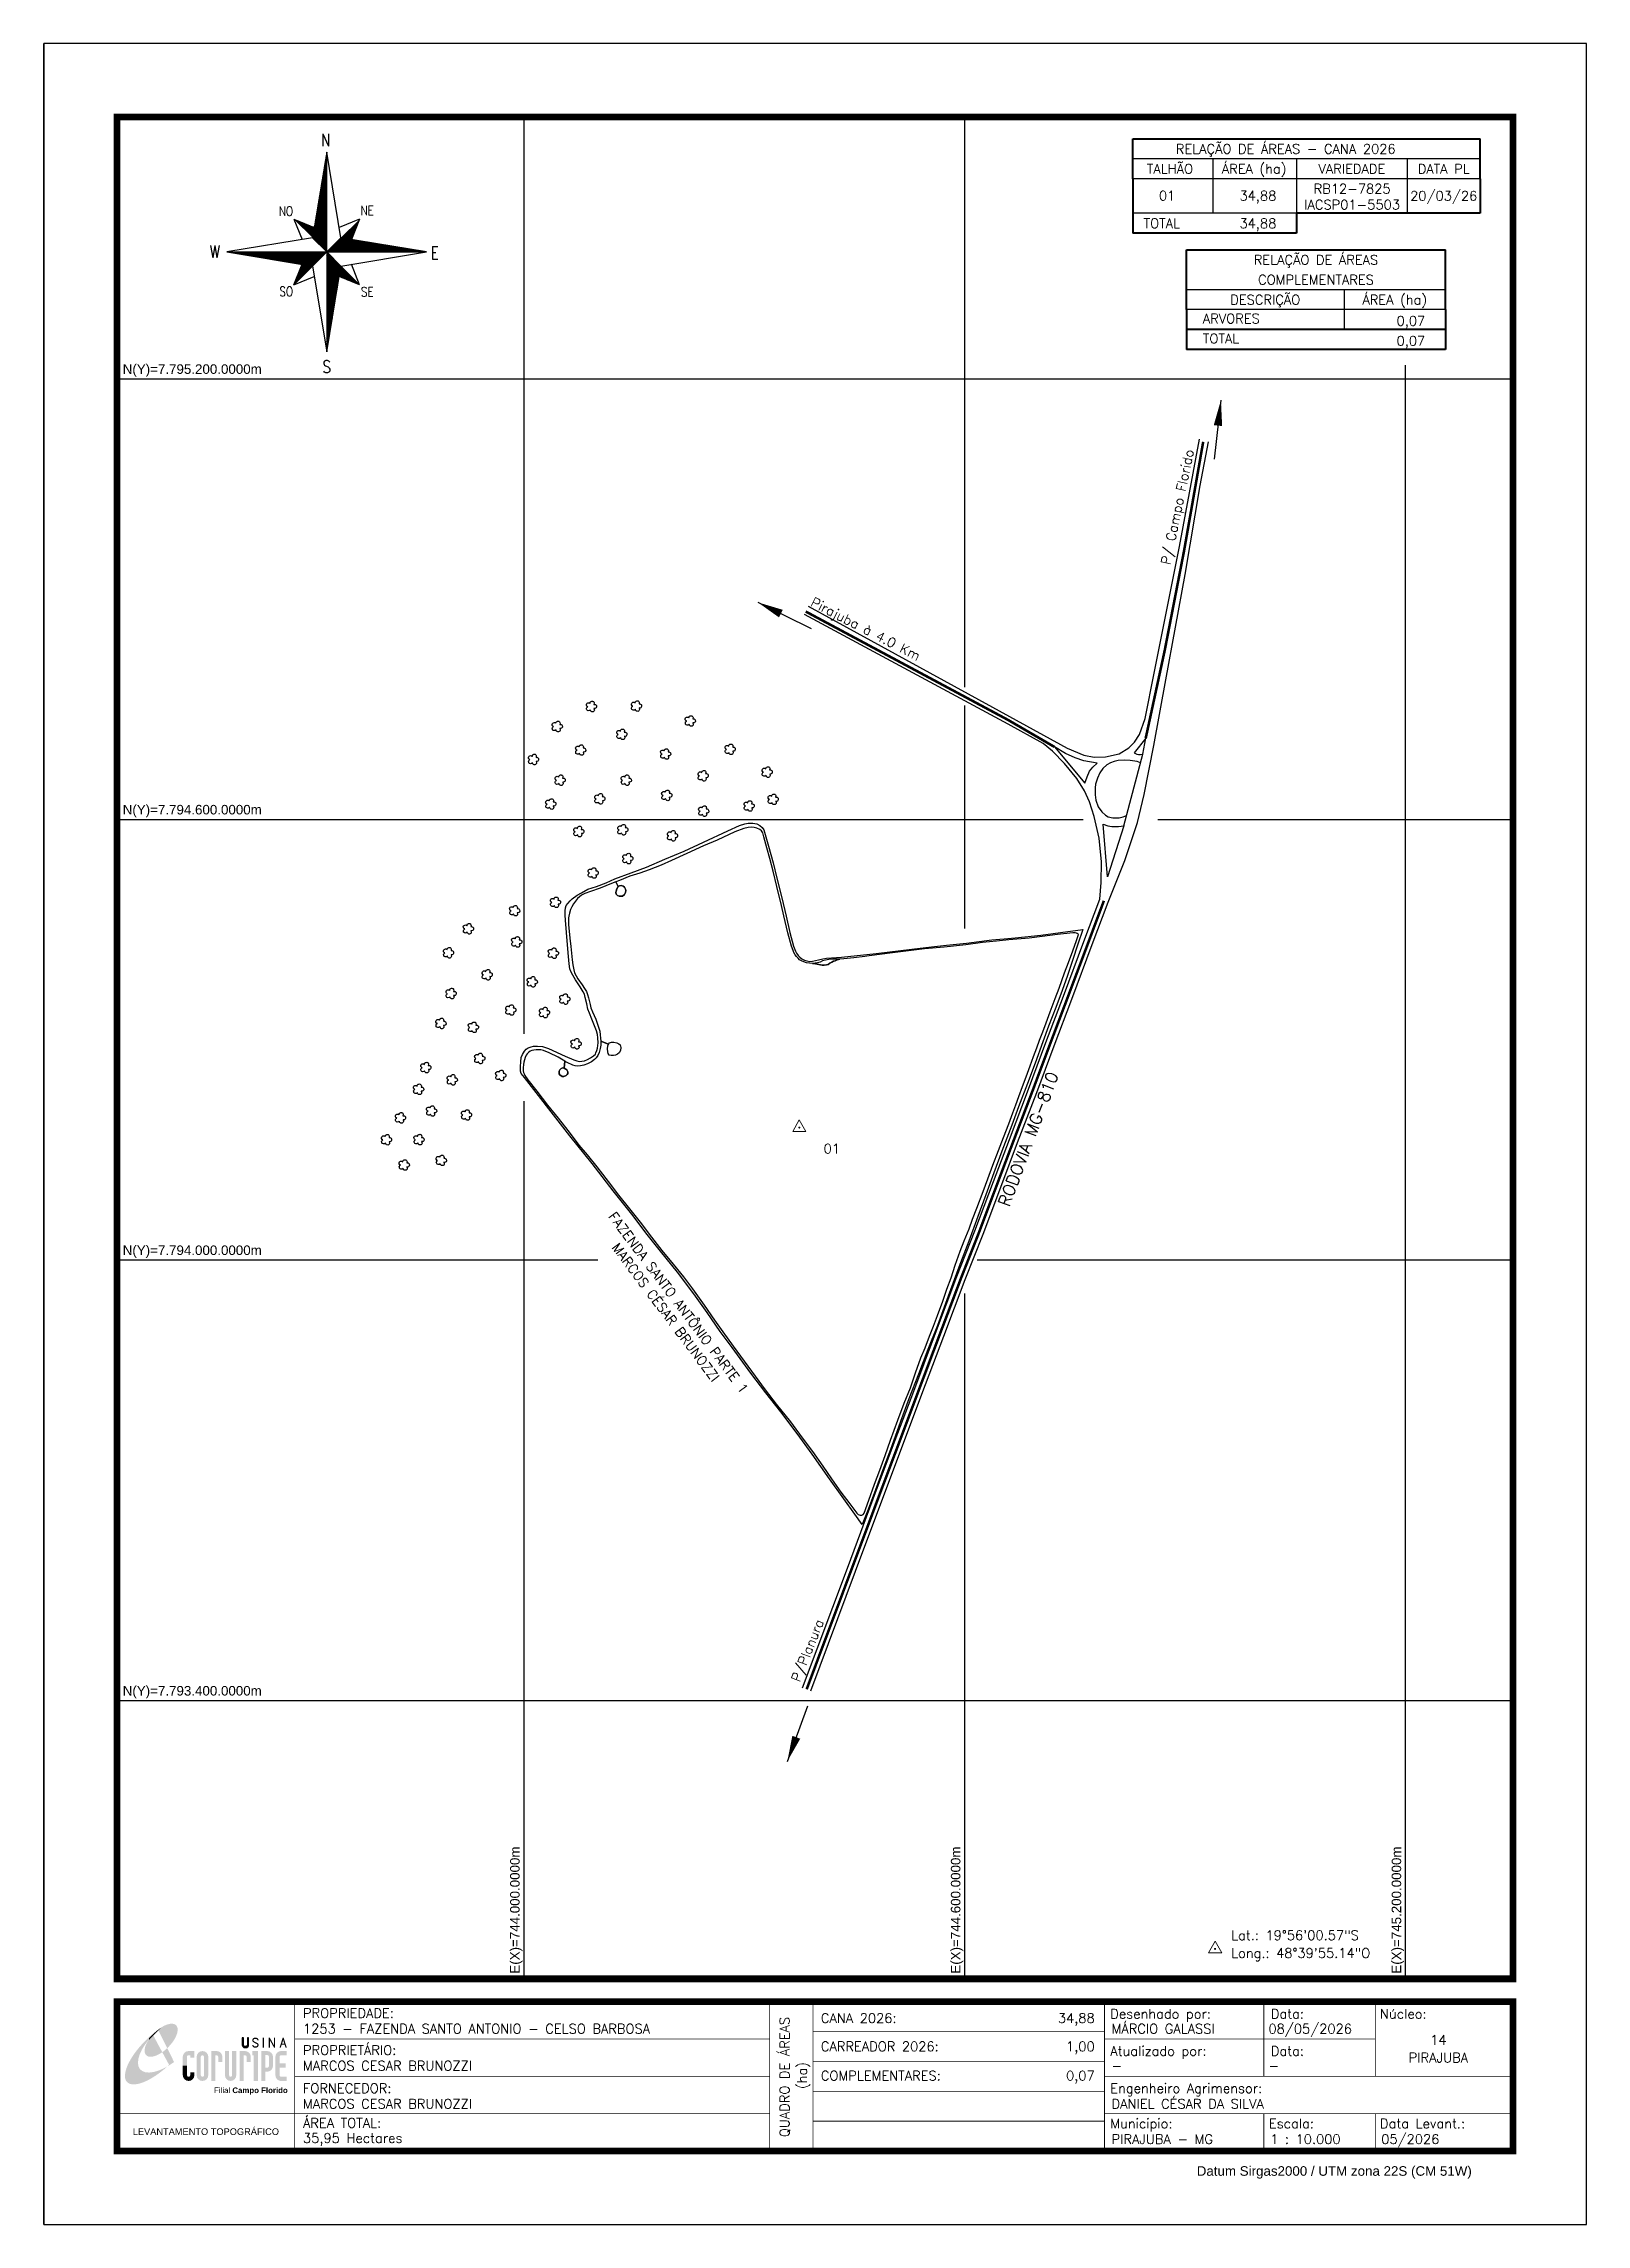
# Model space of a CAD drawing. Header units: inches. Extents: x 743346 to 745446, y 7792686 to 7795656.
import ezdxf
from ezdxf.enums import TextEntityAlignment as Align

# ---------------------------------------------------------------- set-up
doc = ezdxf.new("R2010")
doc.units = ezdxf.units.IN
doc.header["$MEASUREMENT"] = 0
for name, pattern in [('CENTER2', [1.125, 0.75, -0.125, 0.125, -0.125]), ('CONTINUO', [0]), ('LIN0', [0])]:
    doc.linetypes.add(name, pattern=pattern)
for name, color, linetype in [('0114001253', 1, 'Continuous'), ('0114001253001', 5, 'Continuous'), ('ARVORE', 3, 'Continuous'), ('ESTRADA', 1, 'Continuous'), ('MALHA', 8, 'Continuous'), ('MARGEM', 5, 'Continuous'), ('MATO', 3, 'Continuous'), ('QUADRO_DE_AREAS_CANA_2026', 7, 'Continuous'), ('QUADRO_DE_AREAS_COMPLEMENTARES', 7, 'Continuous'), ('SETA_NORTE', 3, 'Continuous'), ('TEXTO', 7, 'Continuous'), ('TEXTO CONFRONTANTES', 7, 'Continuous'), ('TEXTO_NUN_TAL', 7, 'Continuous')]:
    doc.layers.add(name, color=color, linetype=linetype)
doc.layers.add('TEXTO_DIVERSOS', color=7, linetype='Continuous', lineweight=5)
doc.styles.add('ARIAL', font='arial.ttf')
doc.styles.add('marcelo', font='arial.ttf')
doc.styles.add('ROMANS', font='romans')
doc.styles.add('Simplex', font='simplex.shx')
doc.styles.get("Standard").update_dxf_attribs({"font": 'arial.ttf'})
doc.dimstyles.new('ISO-25', dxfattribs={"dimtxt": 2.5, "dimasz": 2.5, "dimexe": 1.25, "dimexo": 0.625, "dimtad": 1, "dimtxsty": 'Standard', "dimcen": 2.5, "dimadec": 0, "dimazin": 0, "dimtfac": 1, "dimtmove": 0, "dimatfit": 3, "dimfxl": 1, "dimarcsym": 0})

msp = doc.modelspace()

# ---------------------------------------------------------------- texts
at = {"layer": 'MALHA'}
for s, p in [('N(Y)=7.795.200.0000m', (743643, 7795213.2)), ('N(Y)=7.794.600.0000m', (743643, 7794613.2)), ('N(Y)=7.794.000.0000m', (743643, 7794013.2)), ('N(Y)=7.793.400.0000m', (743643, 7793413.2))]:
    msp.add_text(s, height=13, dxfattribs=at).set_placement(p, align=Align.MIDDLE_RIGHT)
for s, p in [('E(X)=744.000.0000m', (743987.5, 7793201.1)), ('E(X)=744.600.0000m', (744587.5, 7793201.1)), ('E(X)=745.200.0000m', (745187.5, 7793201.1))]:
    msp.add_text(s, height=13, rotation=90, dxfattribs=at).set_placement(p, align=Align.MIDDLE_RIGHT)
at = {"layer": 'MARGEM', "color": 7, "linetype": 'Continuous', "lineweight": 9}
for s, style, p in [('PROPRIEDADE:', 'Simplex', (743699.1, 7792980.7)), ('Desenhado por:', 'Simplex', (744798, 7792979.7)), ('Data:', 'Simplex', (745016.6, 7792979.7)), ('Núcleo:', 'Simplex', (745165.1, 7792979.7)), ('PROPRIETÁRIO:', 'Simplex', (743699.1, 7792930.3)), ('Atualizado por:', 'Simplex', (744798, 7792929.1)), ('Data:', 'Simplex', (745016.6, 7792929.1)), ('FORNECEDOR:', 'Simplex', (743699.1, 7792878.4)), ('Engenheiro Agrimensor:', 'Simplex', (744798, 7792878.4)), ('ÁREA TOTAL:', 'Simplex', (743699.1, 7792831.1)), ('Municipio:', 'Simplex', (744798, 7792830.3)), ('Escala:', 'Simplex', (745014, 7792830.3)), ('Data Levant.:', 'Simplex', (745165.1, 7792830.3)), ('Datum Sirgas2000 / UTM zona 22S (CM 51W)', 'marcelo', (744915.7, 7792765.7))]:
    msp.add_text(s, height=13, dxfattribs=dict(at, style=style)).set_placement(p, align=Align.TOP_LEFT)
at = {"layer": 'MARGEM', "color": 7, "linetype": 'Continuous', "style": 'Simplex'}
for s, p in [('1253 - FAZENDA SANTO ANTONIO - CELSO BARBOSA', (743699.1, 7792959.5)), ('CANA 2026:', (744404, 7792973.9)), ('MÁRCIO GALASSI', (744799.7, 7792959.5)), ('08/05/2026', (745013.3, 7792959.4)), ('CARREADOR 2026:', (744404, 7792935.4)), ('MARCOS CESAR BRUNOZZI', (743699.1, 7792909.1)), ('COMPLEMENTARES:', (744404, 7792895.5)), ('-', (744799.7, 7792909.1)), ('-', (745013.3, 7792909.1)), ('MARCOS CESAR BRUNOZZI', (743699.1, 7792857.2)), ('DANIEL CÉSAR DA SILVA', (744799.7, 7792857.2)), ('35,95 Hectares', (743699.1, 7792810.6)), ('PIRAJUBA - MG', (744799.7, 7792809.1)), ('1 : 10.000', (745015.7, 7792809.1)), ('05/2026', (745166.8, 7792809.1))]:
    msp.add_text(s, height=13, dxfattribs=at).set_placement(p, align=Align.TOP_LEFT)
for s, p in [('QUADRO DE ÁREAS', (744354.7, 7792887.2)), ('(ha)', (744378.5, 7792889.2))]:
    msp.add_text(s, height=13, rotation=90, dxfattribs=at).set_placement(p, align=Align.MIDDLE_CENTER)
for s, p in [('34,88', (744776.8, 7792973.9)), ('1,00', (744776.8, 7792935.4)), ('0,07', (744776.8, 7792895.5))]:
    msp.add_text(s, height=13, dxfattribs=at).set_placement(p, align=Align.TOP_RIGHT)
for s, p in [('14', (745244.6, 7792937.6)), ('PIRAJUBA', (745244.6, 7792913.6))]:
    msp.add_text(s, height=13, dxfattribs=at).set_placement(p, align=Align.MIDDLE_CENTER)
at = {"layer": 'MARGEM', "color": 7, "linetype": 'ByBlock'}
msp.add_text('LEVANTAMENTO TOPOGRÁFICO', height=9, dxfattribs=at).set_placement((743566.9, 7792812.8), align=Align.MIDDLE_CENTER)
at = {"layer": 'QUADRO_DE_AREAS_CANA_2026', "linetype": 'Continuous', "style": 'Simplex'}
for s, p in [('RELAÇÃO DE ÁREAS - CANA 2026', (745036.8, 7795513.1)), ('TALHÃO', (744879.2, 7795485.9)), ('ÁREA (ha)', (744993.8, 7795485.9)), ('VARIEDADE', (745126.9, 7795485.9)), ('DATA PL', (745251.9, 7795485.9)), ('01', (744875.4, 7795449.4)), ('20/03/26', (745251.9, 7795449.1)), ('TOTAL', (744868.1, 7795411.8))]:
    msp.add_text(s, height=13, dxfattribs=at).set_placement(p, align=Align.MIDDLE_CENTER)
for p in [(745024, 7795442.8), (745024, 7795405.2)]:
    msp.add_text('34,88', height=13, dxfattribs=at).set_placement(p, align=Align.RIGHT)
at = {"layer": 'QUADRO_DE_AREAS_CANA_2026', "insert": (744993.8, 7795465.3), "char_height": 13, "width": 266.81, "attachment_point": 1, "style": 'Simplex'}
msp.add_mtext('\\pxqc;RB12-7825^JIACSP01-5503', dxfattribs=at)
at = {"layer": 'QUADRO_DE_AREAS_COMPLEMENTARES', "linetype": 'Continuous', "style": 'Simplex'}
for s, p in [('RELAÇÃO DE ÁREAS', (745078, 7795362)), ('COMPLEMENTARES', (745078, 7795334.9)), ('DESCRIÇÃO', (745009, 7795307.7)), ('ÁREA (ha)', (745185.2, 7795307.7))]:
    msp.add_text(s, height=13, dxfattribs=at).set_placement(p, align=Align.MIDDLE_CENTER)
for s, p in [('ARVORES', (744924, 7795282)), ('TOTAL', (744924, 7795254.8))]:
    msp.add_text(s, height=13, dxfattribs=at).set_placement(p, align=Align.MIDDLE_LEFT)
for p in [(745226.7, 7795272.3), (745226.7, 7795245.2)]:
    msp.add_text('0,07', height=13, dxfattribs=at).set_placement(p, align=Align.RIGHT)
at = {"layer": 'TEXTO', "linetype": 'ByBlock', "style": 'Simplex'}
for s, p in [('Lat.: 19°56\'00.57"S', (744962.5, 7793073.7, 656.8)), ('Long.: 48°39\'55.14"O', (744962.5, 7793049.5, 656.8))]:
    msp.add_text(s, height=13, dxfattribs=at).set_placement(p)
at = {"layer": 'TEXTO CONFRONTANTES', "linetype": 'Continuous', "insert": (744201.5, 7793935.3), "char_height": 13, "width": 1006.361, "attachment_point": 5, "rotation": 306.8295, "style": 'Simplex'}
msp.add_mtext('FAZENDA SANTO ANTÔNIO PARTE 1\\PMARCOS CÉSAR BRUNOZZI', dxfattribs=at)
at = {"layer": 'TEXTO_DIVERSOS', "linetype": 'Continuous', "style": 'Simplex'}
for s, height, rotation, p in [('P/ Campo Florido', 13, 78.2607, (744879.4, 7794945.8)), ('Pirajuba à 4.0 Km', 13, 332.5358, (744388.9, 7794891.5)), ('RODOVIA MG-810', 16.25, 69.4427, (744660.1, 7794071.4, -639.6)), ('P/Planura', 13, 68.1922, (744375.2, 7793424.1))]:
    msp.add_text(s, height=height, rotation=rotation, dxfattribs=at).set_placement(p)
at = {"layer": 'TEXTO_NUN_TAL', "linetype": 'Continuous', "style": 'Simplex'}
msp.add_text('01', height=13, dxfattribs=at).set_placement((744419, 7794151.5), align=Align.MIDDLE_CENTER)

# ---------------------------------------------------------------- blocks, each defined once
blk = doc.blocks.new('A$C309442C0')
at = {"layer": 'SETA_NORTE', "linetype": 'Continuous'}
h = blk.add_hatch(dxfattribs=at)
h.set_pattern_fill('ANSI31', color=256, scale=0.1375, angle=-90, style=0)
h.set_pattern_definition([(315, (-215853.3434, 13873.16845), (0.3086963042, 0.3086963042), [])])
h.paths.add_polyline_path([(73.5, 97.4), (74.7, 104.9), (60, 110.8)])
h = blk.add_hatch(dxfattribs=at)
h.set_pattern_fill('ANSI31', color=256, scale=0.1375, angle=180, style=0)
h.set_pattern_definition([(225, (13869.59828, 216024.21475), (0.3086963042, -0.3086963042), [])])
h.paths.add_polyline_path([(93.8, 97.4), (101.4, 96.2), (107.3, 110.8)])
h = blk.add_hatch(dxfattribs=at)
h.set_pattern_fill('ANSI31', color=256, scale=0.1375, style=0)
h.set_pattern_definition([(45, (-13702.2971, -215849.77324), (-0.3086963042, 0.3086963042), [])])
h.paths.add_polyline_path([(73.5, 77), (65.9, 78.3), (60, 63.6)])
h = blk.add_hatch(dxfattribs=at)
h.set_pattern_fill('ANSI31', color=256, scale=0.1375, angle=90, style=0)
h.set_pattern_definition([(135, (216020.6446, -13698.72693), (-0.3086963042, -0.3086963042), [])])
h.paths.add_polyline_path([(93.8, 77), (92.6, 69.5), (107.3, 63.6)])
for p, q in [((83.4, 157.5), (83.7, 157.8)), ((83.5, 158.3), (83.7, 158.4)), ((83.6, 159), (83.7, 159.1)), ((80.2, 138.4), (83.7, 141.9)), ((80.3, 139.2), (83.7, 142.5)), ((80.5, 139.9), (83.7, 143.1)), ((80.6, 140.7), (83.7, 143.8)), ((80.7, 141.5), (83.7, 144.4)), ((80.8, 142.2), (83.7, 145)), ((81, 143), (83.7, 145.7)), ((81.1, 143.8), (83.7, 146.3)), ((81.2, 144.5), (83.7, 147)), ((81.3, 145.3), (83.7, 147.6)), ((81.5, 146.1), (83.7, 148.2)), ((81.6, 146.8), (83.7, 148.9)), ((81.7, 147.6), (83.7, 149.5)), ((81.8, 148.3), (83.7, 150.1)), ((82, 149.1), (83.7, 150.8)), ((82.1, 149.9), (83.7, 151.4)), ((82.2, 150.6), (83.7, 152.1)), ((82.3, 151.4), (83.7, 152.7)), ((82.5, 152.2), (83.7, 153.3)), ((82.6, 152.9), (83.7, 154)), ((82.7, 153.7), (83.7, 154.6)), ((82.9, 154.4), (83.7, 155.2)), ((83, 155.2), (83.7, 155.9)), ((83.1, 156), (83.7, 156.5)), ((83.2, 156.7), (83.7, 157.2)), ((77.1, 119.4), (83.7, 125.9)), ((77.2, 120.1), (83.7, 126.6)), ((77.3, 120.9), (83.7, 127.2)), ((77.4, 121.6), (83.7, 127.8)), ((77.6, 122.4), (83.7, 128.5)), ((77.7, 123.2), (83.7, 129.1)), ((77.8, 123.9), (83.7, 129.8)), ((78, 124.7), (83.7, 130.4)), ((78.1, 125.5), (83.7, 131)), ((78.2, 126.2), (83.7, 131.7)), ((78.3, 127), (83.7, 132.3)), ((78.5, 127.7), (83.7, 132.9)), ((78.6, 128.5), (83.7, 133.6)), ((78.7, 129.3), (83.7, 134.2)), ((78.8, 130), (83.7, 134.9)), ((79, 130.8), (83.7, 135.5)), ((79.1, 131.6), (83.7, 136.1)), ((79.2, 132.3), (83.7, 136.8)), ((79.3, 133.1), (83.7, 137.4)), ((79.5, 133.8), (83.7, 138)), ((79.6, 134.6), (83.7, 138.7)), ((79.7, 135.4), (83.7, 139.3)), ((79.8, 136.1), (83.7, 140)), ((80, 136.9), (83.7, 140.6)), ((80.1, 137.7), (83.7, 141.2)), ((60, 110.8), (74.7, 104.9)), ((60, 110.8), (65.9, 96.2)), ((74.1, 101.1), (83.7, 110.6)), ((74.2, 101.8), (83.7, 111.3)), ((74.3, 102.6), (83.7, 111.9)), ((74.4, 103.3), (83.7, 112.6)), ((74.6, 104.1), (83.7, 113.2)), ((74.7, 104.9), (83.7, 113.8)), ((74.8, 105.6), (83.7, 114.5)), ((74.9, 106.4), (83.7, 115.1)), ((75.1, 107.2), (83.7, 115.7)), ((75.2, 107.9), (83.7, 116.4)), ((75.3, 108.7), (83.7, 117)), ((75.4, 109.4), (83.7, 117.7)), ((75.6, 110.2), (83.7, 118.3)), ((75.7, 111), (83.7, 118.9)), ((75.8, 111.7), (83.7, 119.6)), ((75.9, 112.5), (83.7, 120.2)), ((76.1, 113.3), (83.7, 120.8)), ((76.2, 114), (83.7, 121.5)), ((76.3, 114.8), (83.7, 122.1)), ((76.4, 115.5), (83.7, 122.8)), ((76.6, 116.3), (83.7, 123.4)), ((76.7, 117.1), (83.7, 124)), ((76.8, 117.8), (83.7, 124.7)), ((76.9, 118.6), (83.7, 125.3)), ((107.3, 110.8), (92.6, 104.9)), ((107.3, 110.8), (101.4, 96.2)), ((73.5, 97.3), (83.7, 107.5)), ((73.6, 98), (83.7, 108.1)), ((73.7, 98.8), (83.7, 108.7)), ((73.8, 99.5), (83.7, 109.4)), ((73.8, 97), (83.7, 106.8)), ((73.9, 100.3), (83.7, 110)), ((74.2, 96.7), (83.7, 106.2)), ((74.5, 96.4), (83.7, 105.6)), ((74.8, 96.1), (83.7, 104.9)), ((75.1, 95.7), (83.7, 104.3)), ((75.4, 95.4), (83.7, 103.6)), ((75.8, 95.1), (83.7, 103)), ((76.1, 94.8), (83.7, 102.4)), ((76.4, 94.5), (83.7, 101.7)), ((76.7, 94.2), (83.7, 101.1)), ((77, 93.8), (83.7, 100.5)), ((77.4, 93.5), (83.7, 99.8)), ((77.7, 93.2), (83.7, 99.2)), ((78, 92.9), (83.7, 98.5)), ((78.3, 92.6), (83.7, 97.9)), ((78.6, 92.2), (83.7, 97.3)), ((78.9, 91.9), (83.7, 96.6)), ((79.3, 91.6), (83.7, 96)), ((79.6, 91.3), (83.7, 95.4)), ((79.9, 91), (83.7, 94.7)), ((83.8, 87.2), (94, 97.4)), ((84.4, 87.2), (94.5, 97.3)), ((85.1, 87.2), (95.1, 97.2)), ((85.7, 87.2), (95.6, 97.1)), ((86.3, 87.2), (96.2, 97)), ((87, 87.2), (96.7, 96.9)), ((87.6, 87.2), (97.2, 96.9)), ((88.3, 87.2), (97.8, 96.8)), ((88.9, 87.2), (98.3, 96.7)), ((89.5, 87.2), (98.9, 96.6)), ((90.2, 87.2), (99.4, 96.5)), ((90.8, 87.2), (100, 96.4)), ((91.4, 87.2), (100.5, 96.3)), ((92.1, 87.2), (101.1, 96.2)), ((92.7, 87.2), (101.6, 96.1)), ((93.4, 87.2), (102.2, 96)), ((94, 87.2), (102.7, 96)), ((94.6, 87.2), (103.3, 95.9)), ((95.3, 87.2), (103.8, 95.8)), ((95.9, 87.2), (104.4, 95.7)), ((96.5, 87.2), (104.9, 95.6)), ((97.2, 87.2), (105.5, 95.5)), ((97.8, 87.2), (106, 95.4)), ((98.4, 87.2), (106.5, 95.3)), ((99.1, 87.2), (107.1, 95.2)), ((99.7, 87.2), (107.6, 95.1)), ((100.4, 87.2), (108.2, 95.1)), ((101, 87.2), (108.7, 95)), ((101.6, 87.2), (109.3, 94.9)), ((102.3, 87.2), (109.8, 94.8)), ((102.9, 87.2), (110.4, 94.7)), ((103.5, 87.2), (110.9, 94.6)), ((104.2, 87.2), (111.5, 94.5)), ((104.8, 87.2), (112, 94.4)), ((11.8, 87.2), (11.8, 87.2)), ((12.3, 87.1), (12.4, 87.2)), ((12.9, 87), (13.1, 87.2)), ((13.4, 86.9), (13.7, 87.2)), ((14, 86.8), (14.4, 87.2)), ((14.5, 86.7), (15, 87.2)), ((15.1, 86.6), (15.6, 87.2)), ((15.6, 86.6), (16.3, 87.2)), ((16.2, 86.5), (16.9, 87.2)), ((16.7, 86.4), (17.5, 87.2)), ((17.2, 86.3), (18.2, 87.2)), ((17.8, 86.2), (18.8, 87.2)), ((18.3, 86.1), (19.5, 87.2)), ((18.9, 86), (20.1, 87.2)), ((19.4, 85.9), (20.7, 87.2)), ((20, 85.8), (21.4, 87.2)), ((20.5, 85.7), (22, 87.2)), ((21.1, 85.7), (22.6, 87.2)), ((21.6, 85.6), (23.3, 87.2)), ((22.2, 85.5), (23.9, 87.2)), ((22.7, 85.4), (24.6, 87.2)), ((23.3, 85.3), (25.2, 87.2)), ((23.8, 85.2), (25.8, 87.2)), ((24.4, 85.1), (26.5, 87.2)), ((24.9, 85), (27.1, 87.2)), ((25.5, 84.9), (27.7, 87.2)), ((26, 84.8), (28.4, 87.2)), ((26.5, 84.8), (29, 87.2)), ((27.1, 84.7), (29.6, 87.2)), ((27.6, 84.6), (30.3, 87.2)), ((28.2, 84.5), (30.9, 87.2)), ((28.7, 84.4), (31.6, 87.2)), ((29.3, 84.3), (32.2, 87.2)), ((29.8, 84.2), (32.8, 87.2)), ((30.4, 84.1), (33.5, 87.2)), ((30.9, 84), (34.1, 87.2)), ((31.5, 83.9), (34.7, 87.2)), ((32, 83.9), (35.4, 87.2)), ((32.6, 83.8), (36, 87.2)), ((33.1, 83.7), (36.7, 87.2)), ((33.7, 83.6), (37.3, 87.2)), ((34.2, 83.5), (37.9, 87.2)), ((34.7, 83.4), (38.6, 87.2)), ((35.3, 83.3), (39.2, 87.2)), ((35.8, 83.2), (39.8, 87.2)), ((36.4, 83.1), (40.5, 87.2)), ((36.9, 83), (41.1, 87.2)), ((37.5, 83), (41.8, 87.2)), ((38, 82.9), (42.4, 87.2)), ((38.6, 82.8), (43, 87.2)), ((39.1, 82.7), (43.7, 87.2)), ((39.7, 82.6), (44.3, 87.2)), ((40.2, 82.5), (44.9, 87.2)), ((40.8, 82.4), (45.6, 87.2)), ((41.3, 82.3), (46.2, 87.2)), ((41.9, 82.2), (46.8, 87.2)), ((42.4, 82.1), (47.5, 87.2)), ((43, 82.1), (48.1, 87.2)), ((43.5, 82), (48.8, 87.2)), ((44, 81.9), (49.4, 87.2)), ((44.6, 81.8), (50, 87.2)), ((45.1, 81.7), (50.7, 87.2)), ((45.7, 81.6), (51.3, 87.2)), ((46.2, 81.5), (51.9, 87.2)), ((46.8, 81.4), (52.6, 87.2)), ((47.3, 81.3), (53.2, 87.2)), ((47.9, 81.2), (53.9, 87.2)), ((48.4, 81.2), (54.5, 87.2)), ((49, 81.1), (55.1, 87.2)), ((49.5, 81), (55.8, 87.2)), ((50.1, 80.9), (56.4, 87.2)), ((50.6, 80.8), (57, 87.2)), ((51.2, 80.7), (57.7, 87.2)), ((51.7, 80.6), (58.3, 87.2)), ((52.3, 80.5), (59, 87.2)), ((52.8, 80.4), (59.6, 87.2)), ((53.3, 80.3), (60.2, 87.2)), ((53.9, 80.3), (60.9, 87.2)), ((54.4, 80.2), (61.5, 87.2)), ((55, 80.1), (62.1, 87.2)), ((55.5, 80), (62.8, 87.2)), ((56.1, 79.9), (63.4, 87.2)), ((56.6, 79.8), (64, 87.2)), ((57.2, 79.7), (64.7, 87.2)), ((57.7, 79.6), (65.3, 87.2)), ((58.3, 79.5), (66, 87.2)), ((58.8, 79.4), (66.6, 87.2)), ((59.4, 79.4), (67.2, 87.2)), ((59.9, 79.3), (67.9, 87.2)), ((83.7, 87.2), (60, 63.6)), ((60.5, 79.2), (68.5, 87.2)), ((61, 79.1), (69.1, 87.2)), ((61.5, 79), (69.8, 87.2)), ((62.1, 78.9), (70.4, 87.2)), ((62.6, 78.8), (71.1, 87.2)), ((63.2, 78.7), (71.7, 87.2)), ((63.7, 78.6), (72.3, 87.2)), ((64.3, 78.5), (73, 87.2)), ((64.8, 78.4), (73.6, 87.2)), ((65.4, 78.4), (74.2, 87.2)), ((65.9, 78.3), (74.9, 87.2)), ((66.5, 78.2), (75.5, 87.2)), ((67, 78.1), (76.2, 87.2)), ((67.6, 78), (76.8, 87.2)), ((68.1, 77.9), (77.4, 87.2)), ((68.7, 77.8), (78.1, 87.2)), ((69.2, 77.7), (78.7, 87.2)), ((69.8, 77.6), (79.3, 87.2)), ((70.3, 77.5), (80, 87.2)), ((70.8, 77.5), (80.6, 87.2)), ((71.4, 77.4), (81.2, 87.2)), ((71.9, 77.3), (81.9, 87.2)), ((72.5, 77.2), (82.5, 87.2)), ((73, 77.1), (83.2, 87.2)), ((80.2, 90.7), (83.7, 94.1)), ((80.5, 90.3), (83.7, 93.4)), ((80.9, 90), (83.7, 92.8)), ((81.2, 89.7), (83.7, 92.2)), ((81.5, 89.4), (83.7, 91.5)), ((81.8, 89.1), (83.7, 90.9)), ((82.1, 88.7), (83.7, 90.3)), ((82.4, 88.4), (83.7, 89.6)), ((82.8, 88.1), (83.7, 89)), ((83.1, 87.8), (83.7, 88.4)), ((83.4, 87.5), (83.7, 87.7)), ((83.7, 87.1), (83.7, 87.1)), ((83.7, 86.4), (84, 86.8)), ((83.7, 85.8), (84.4, 86.5)), ((83.7, 85.2), (84.7, 86.2)), ((83.7, 84.5), (85, 85.9)), ((83.7, 83.9), (85.3, 85.6)), ((83.7, 83.3), (85.6, 85.2)), ((83.7, 82.6), (86, 84.9)), ((83.7, 82), (86.3, 84.6)), ((83.7, 81.3), (86.6, 84.3)), ((83.7, 80.7), (86.9, 84)), ((83.7, 80.1), (87.2, 83.6)), ((83.7, 79.4), (87.5, 83.3)), ((83.7, 78.8), (87.9, 83)), ((83.7, 78.2), (88.2, 82.7)), ((83.7, 77.5), (88.5, 82.4)), ((83.7, 76.9), (88.8, 82.1)), ((83.7, 76.2), (89.1, 81.7)), ((83.7, 75.6), (89.5, 81.4)), ((83.7, 75), (89.8, 81.1)), ((83.7, 74.3), (90.1, 80.8)), ((83.7, 73.7), (90.4, 80.5)), ((83.7, 73.1), (90.7, 80.1)), ((83.7, 72.4), (91, 79.8)), ((83.7, 71.8), (91.4, 79.5)), ((83.7, 71.2), (91.7, 79.2)), ((83.7, 70.5), (92, 78.9)), ((105.5, 87.2), (112.6, 94.3)), ((106.1, 87.2), (113.1, 94.2)), ((106.7, 87.2), (113.7, 94.1)), ((107.4, 87.2), (114.2, 94.1)), ((108, 87.2), (114.8, 94)), ((108.6, 87.2), (115.3, 93.9)), ((109.3, 87.2), (115.8, 93.8)), ((109.9, 87.2), (116.4, 93.7)), ((110.6, 87.2), (116.9, 93.6)), ((111.2, 87.2), (117.5, 93.5)), ((111.8, 87.2), (118, 93.4)), ((112.5, 87.2), (118.6, 93.3)), ((113.1, 87.2), (119.1, 93.2)), ((113.7, 87.2), (119.7, 93.2)), ((114.4, 87.2), (120.2, 93.1)), ((115, 87.2), (120.8, 93)), ((115.6, 87.2), (121.3, 92.9)), ((116.3, 87.2), (121.9, 92.8)), ((116.9, 87.2), (122.4, 92.7)), ((117.6, 87.2), (123, 92.6)), ((118.2, 87.2), (123.5, 92.5)), ((118.8, 87.2), (124, 92.4)), ((119.5, 87.2), (124.6, 92.3)), ((120.1, 87.2), (125.1, 92.3)), ((120.7, 87.2), (125.7, 92.2)), ((121.4, 87.2), (126.2, 92.1)), ((122, 87.2), (126.8, 92)), ((122.7, 87.2), (127.3, 91.9)), ((123.3, 87.2), (127.9, 91.8)), ((123.9, 87.2), (128.4, 91.7)), ((124.6, 87.2), (129, 91.6)), ((125.2, 87.2), (129.5, 91.5)), ((125.8, 87.2), (130.1, 91.4)), ((126.5, 87.2), (130.6, 91.4)), ((127.1, 87.2), (131.2, 91.3)), ((127.8, 87.2), (131.7, 91.2)), ((128.4, 87.2), (132.3, 91.1)), ((129, 87.2), (132.8, 91)), ((129.7, 87.2), (133.3, 90.9)), ((130.3, 87.2), (133.9, 90.8)), ((130.9, 87.2), (134.4, 90.7)), ((131.6, 87.2), (135, 90.6)), ((132.2, 87.2), (135.5, 90.5)), ((132.8, 87.2), (136.1, 90.5)), ((133.5, 87.2), (136.6, 90.4)), ((134.1, 87.2), (137.2, 90.3)), ((134.8, 87.2), (137.7, 90.2)), ((135.4, 87.2), (138.3, 90.1)), ((136, 87.2), (138.8, 90)), ((136.7, 87.2), (139.4, 89.9)), ((137.3, 87.2), (139.9, 89.8)), ((137.9, 87.2), (140.5, 89.7)), ((138.6, 87.2), (141, 89.6)), ((139.2, 87.2), (141.6, 89.6)), ((139.9, 87.2), (142.1, 89.5)), ((140.5, 87.2), (142.6, 89.4)), ((141.1, 87.2), (143.2, 89.3)), ((141.8, 87.2), (143.7, 89.2)), ((142.4, 87.2), (144.3, 89.1)), ((143, 87.2), (144.8, 89)), ((143.7, 87.2), (145.4, 88.9)), ((144.3, 87.2), (145.9, 88.8)), ((144.9, 87.2), (146.5, 88.7)), ((145.6, 87.2), (147, 88.7)), ((146.2, 87.2), (147.6, 88.6)), ((146.9, 87.2), (148.1, 88.5)), ((147.5, 87.2), (148.7, 88.4)), ((148.1, 87.2), (149.2, 88.3)), ((148.8, 87.2), (149.8, 88.2)), ((149.4, 87.2), (150.3, 88.1)), ((150, 87.2), (150.8, 88)), ((150.7, 87.2), (151.4, 87.9)), ((151.3, 87.2), (151.9, 87.8)), ((152, 87.2), (152.5, 87.8)), ((152.6, 87.2), (153, 87.7)), ((153.2, 87.2), (153.6, 87.6)), ((153.9, 87.2), (154.1, 87.5)), ((154.5, 87.2), (154.7, 87.4)), ((155.1, 87.2), (155.2, 87.3)), ((60, 63.6), (65.9, 78.3)), ((60, 63.6), (74.7, 69.5)), ((83.7, 69.9), (92.3, 78.5)), ((83.7, 69.2), (92.6, 78.2)), ((83.7, 68.6), (93, 77.9)), ((83.7, 68), (93.3, 77.6)), ((83.7, 67.3), (93.6, 77.3)), ((83.7, 66.7), (93.8, 76.9)), ((83.7, 66.1), (93.7, 76.1)), ((83.7, 65.4), (93.6, 75.3)), ((83.7, 64.8), (93.4, 74.6)), ((83.7, 64.1), (93.3, 73.8)), ((83.7, 63.5), (93.2, 73)), ((83.7, 62.9), (93.1, 72.3)), ((83.7, 62.2), (92.9, 71.5)), ((83.7, 61.6), (92.8, 70.8)), ((83.7, 61), (92.7, 70)), ((83.7, 60.3), (92.6, 69.2)), ((83.7, 59.7), (92.4, 68.5)), ((83.7, 59), (92.3, 67.7)), ((83.7, 58.4), (92.2, 66.9)), ((83.7, 57.8), (92.1, 66.2)), ((83.7, 57.1), (91.9, 65.4)), ((83.7, 56.5), (91.8, 64.7)), ((83.7, 55.9), (91.7, 63.9)), ((83.7, 55.2), (91.6, 63.1)), ((107.3, 63.6), (92.6, 69.5)), ((107.3, 63.6), (101.4, 78.3)), ((83.7, 54.6), (91.4, 62.4)), ((83.7, 54), (91.3, 61.6)), ((83.7, 53.3), (91.2, 60.8)), ((83.7, 52.7), (91.1, 60.1)), ((83.7, 52), (90.9, 59.3)), ((83.7, 51.4), (90.8, 58.6)), ((83.7, 50.8), (90.7, 57.8)), ((83.7, 50.1), (90.5, 57)), ((83.7, 49.5), (90.4, 56.3)), ((83.7, 48.9), (90.3, 55.5)), ((83.7, 48.2), (90.2, 54.7)), ((83.7, 47.6), (90, 54)), ((83.7, 46.9), (89.9, 53.2)), ((83.7, 46.3), (89.8, 52.5)), ((83.7, 45.7), (89.7, 51.7)), ((83.7, 45), (89.5, 50.9)), ((83.7, 44.4), (89.4, 50.2)), ((83.7, 43.8), (89.3, 49.4)), ((83.7, 43.1), (89.2, 48.6)), ((83.7, 42.5), (89, 47.9)), ((83.7, 41.8), (88.9, 47.1)), ((83.7, 41.2), (88.8, 46.3)), ((83.7, 40.6), (88.7, 45.6)), ((83.7, 39.9), (88.5, 44.8)), ((83.7, 39.3), (88.4, 44.1)), ((83.7, 38.7), (88.3, 43.3)), ((83.7, 38), (88.2, 42.5)), ((83.7, 37.4), (88, 41.8)), ((83.7, 36.8), (87.9, 41)), ((83.7, 36.1), (87.8, 40.2)), ((83.7, 35.5), (87.7, 39.5)), ((83.7, 34.8), (87.5, 38.7)), ((83.7, 34.2), (87.4, 38)), ((83.7, 33.6), (87.3, 37.2)), ((83.7, 32.9), (87.2, 36.4)), ((83.7, 32.3), (87, 35.7)), ((83.7, 31.7), (86.9, 34.9)), ((83.7, 31), (86.8, 34.1)), ((83.7, 30.4), (86.7, 33.4)), ((83.7, 29.7), (86.5, 32.6)), ((83.7, 29.1), (86.4, 31.9)), ((83.7, 28.5), (86.3, 31.1)), ((83.7, 27.8), (86.2, 30.3)), ((83.7, 27.2), (86, 29.6)), ((83.7, 26.6), (85.9, 28.8)), ((83.7, 25.9), (85.8, 28)), ((83.7, 25.3), (85.6, 27.3)), ((83.7, 24.6), (85.5, 26.5)), ((83.7, 24), (85.4, 25.8)), ((83.7, 23.4), (85.3, 25)), ((83.7, 22.7), (85.1, 24.2)), ((83.7, 22.1), (85, 23.5)), ((83.7, 21.5), (84.9, 22.7)), ((83.7, 20.8), (84.8, 21.9)), ((83.7, 20.2), (84.6, 21.2)), ((83.7, 19.6), (84.5, 20.4)), ((83.7, 18.9), (84.4, 19.7)), ((83.7, 18.3), (84.3, 18.9)), ((83.7, 17.6), (84.1, 18.1)), ((83.7, 17), (84, 17.4)), ((83.7, 16.4), (83.9, 16.6)), ((83.7, 15.7), (83.8, 15.8))]:
    blk.add_line(p, q, dxfattribs=at)
blk.add_lwpolyline([(93.8, 77), (155.7, 87.2), (93.8, 97.4), (83.7, 159.3), (73.5, 97.4), (11.6, 87.2), (73.5, 77), (83.7, 15.1)], close=True, dxfattribs=at)
for points in [[(83.7, 87.2), (83.7, 159.3)], [(83.7, 87.2), (73.5, 97.4)], [(83.7, 87.2), (93.8, 97.4)], [(11.6, 87.2), (155.7, 87.2)], [(83.7, 87.2), (73.5, 77)], [(83.7, 87.2), (93.8, 77)], [(83.7, 87.2), (83.7, 15.1)]]:
    blk.add_lwpolyline(points, dxfattribs=at)
at = {"layer": 'SETA_NORTE', "color": 7, "lineweight": 30, "style": 'ROMANS', "width": 0.8}
for s, height, p in [('N ', 8.94, (79.5, 163.6)), ('NO', 6.88, (49.1, 113.2)), ('NE', 6.87, (108, 113.7)), ('W', 8.94, (-0.7, 82.9)), ('E', 8.94, (158.6, 82.1)), ('SO', 6.88, (49.5, 55.3)), ('SE', 6.87, (108.3, 55)), ('S', 8.94, (80.6, 0))]:
    blk.add_text(s, height=height, dxfattribs=at).set_placement(p)
blk = doc.blocks.new('A$C78F83FB3')
at = {"layer": 'MARGEM'}
h = blk.add_hatch(color=20, dxfattribs=at)
edge = h.paths.add_edge_path()
edge.add_ellipse((19.49, 23.77), major_axis=(-6.68, -6.67), ratio=0.469426, start_angle=292.73277, end_angle=601.25787)
edge.add_ellipse((22.83, 22.05), major_axis=(12.64, 11.29), ratio=0.457614, start_angle=79.90686, end_angle=107.91393)
edge = h.paths.add_edge_path()
edge.add_ellipse((18.28, 18.7), major_axis=(13.95, 13.59), ratio=0.386848, start_angle=63.96117, end_angle=264.59932)
edge.add_ellipse((22.83, 22.05), major_axis=(12.64, 11.29), ratio=0.457614, start_angle=107.91393, end_angle=245.11815, ccw=False)
edge.add_ellipse((19.49, 23.77), major_axis=(-6.68, -6.67), ratio=0.469426, start_angle=241.25787, end_angle=292.73277, ccw=False)
for color, points in [(20, [(15.46, 26.12), (14.17, 24.81), (14.06, 24.24), (14.39, 23.97), (14.67, 24.54), (19.47, 29.32), (18.48, 28.66), (17.31, 27.78)]), (7, [(58.42, 24.9), (57.9, 24.9), (57.9, 21.73, -0.414214), (57.15, 20.98), (56.84, 20.98, -0.414214), (56.09, 21.73), (56.09, 24.9), (55.57, 24.9), (55.57, 21.73, 0.414214), (56.84, 20.46), (57.15, 20.46, 0.414214), (58.42, 21.73)]), (7, [(61.7, 24.9), (61.23, 24.9, 0.396318), (60.04, 23.78), (60.04, 23.72, 0.151912), (60.39, 22.97), (60.46, 22.92), (62.18, 22), (62.85, 21.83, 0.12407), (62.51, 22.42), (60.75, 23.36, -0.13192), (60.56, 23.77, -0.385578), (61.23, 24.37), (61.7, 24.37, -0.414214), (62.37, 23.7), (62.89, 23.7, 0.414214)]), (7, [(62.37, 23.7), (62.89, 23.7, 0.414214), (61.7, 24.9), (61.23, 24.9, 0.396318), (60.04, 23.78), (60.04, 23.72, 0.151912), (60.39, 22.97), (60.46, 22.92), (62.18, 22), (62.18, 22, -0.131921), (62.37, 21.59, -0.385578), (61.7, 20.98), (61.23, 20.98, -0.414214), (60.56, 21.65), (60.04, 21.65, 0.414214), (61.23, 20.46), (61.7, 20.46, 0.402546), (62.89, 21.61, 0.165292), (62.51, 22.42), (60.75, 23.36, -0.13192), (60.56, 23.77, -0.385578), (61.23, 24.37), (61.7, 24.37, -0.414214)]), (7, [(30.97, 12.46), (29.13, 12.46), (29.13, 8.21, 1), (34.29, 8.21), (34.29, 9.41), (32.45, 9.41), (32.45, 8.21, -1), (30.97, 8.21)])]:
    blk.add_hatch(color=color, dxfattribs=at).paths.add_polyline_path(points)
h = blk.add_hatch(color=7, dxfattribs=at)
h.paths.add_polyline_path([(65.24, 24.9), (64.72, 24.9), (64.72, 20.46), (65.24, 20.46)])
h.paths.add_polyline_path([(67.38, 20.46), (67.9, 20.46), (67.9, 23.74), (69.74, 20.46), (70.23, 20.46), (70.23, 24.9), (69.71, 24.9), (69.71, 21.58), (67.85, 24.9), (67.38, 24.9)])
h.paths.add_polyline_path([(72.17, 20.46), (72.72, 20.46), (73.14, 21.73), (74.49, 21.73), (74.9, 20.46), (75.45, 20.46), (74, 24.9), (73.62, 24.9)])
h.paths.add_polyline_path([(73.81, 23.8), (74.32, 22.25), (73.31, 22.25)], flags=16)
h = blk.add_hatch(color=7, dxfattribs=at)
h.paths.add_polyline_path([(31.71, 18.93, 0.414214), (29.13, 16.35), (29.13, 12.46), (30.97, 12.46), (30.97, 16.35, -0.414214), (31.71, 17.09), (32.45, 17.09), (32.45, 16.02), (34.29, 16.02), (34.29, 18.93)])
h.paths.add_polyline_path([(44.15, 17.09, -0.414214), (44.89, 16.35), (44.89, 14.1), (46.72, 14.1), (46.72, 16.17, 0.433937), (44.15, 18.93), (41.77, 18.93), (41.77, 12.46), (43.61, 12.46), (43.61, 17.09)])
h.paths.add_polyline_path([(43.61, 12.46), (41.77, 12.46), (41.77, 5.62), (43.61, 5.62)])
h.paths.add_polyline_path([(47.92, 12.46), (49.75, 12.46), (49.75, 18.93), (47.92, 18.93)])
h.paths.add_polyline_path([(52.91, 18.93), (51.08, 18.93), (51.08, 12.46), (52.91, 12.46)])
h.paths.add_polyline_path([(51.08, 8.12, -1), (49.75, 8.12), (49.75, 12.46), (47.92, 12.46), (47.92, 8.12, 1), (52.91, 8.12), (52.91, 12.46), (51.08, 12.46)])
h.paths.add_polyline_path([(54.41, 12.46), (56.25, 12.46), (56.25, 17.09), (56.79, 17.09, -0.414214), (57.53, 16.35), (57.53, 14.1), (59.36, 14.1), (59.36, 16.17, 0.433937), (56.79, 18.93), (54.41, 18.93)])
h.paths.add_polyline_path([(56.25, 12.46), (54.41, 12.46), (54.41, 5.62), (56.25, 5.62)])
h.paths.add_polyline_path([(60.73, 12.46), (62.58, 12.46), (62.58, 18.93), (60.02, 18.93), (60.02, 17.08), (60.73, 17.08)])
h.paths.add_polyline_path([(62.58, 12.46), (60.73, 12.46), (60.73, 5.62), (62.58, 5.62)])
h.paths.add_polyline_path([(64.06, 12.46), (65.82, 12.46), (65.82, 17.17), (66.66, 17.17, -0.450417), (67.48, 16.25), (67.48, 12.46), (69.24, 12.46, 0.002307), (69.24, 12.48, 0.005282), (69.23, 12.54, -0.000938), (69.23, 12.53), (69.23, 16.17, 0.433937), (66.66, 18.93), (64.06, 18.93)])
h.paths.add_polyline_path([(64.06, 5.62), (65.82, 5.62), (65.82, 9.77), (66.66, 9.77, 0.426056), (69.24, 12.46), (67.48, 12.46), (67.48, 12.45, -0.450417), (66.66, 11.53), (65.82, 11.53), (65.82, 12.46), (64.06, 12.46)])
h.paths.add_polyline_path([(70.37, 12.46), (74.87, 12.46), (74.87, 13.44), (72.21, 13.44), (72.21, 16.35, -0.414214), (72.95, 17.09), (75.38, 17.09), (75.38, 18.93), (72.95, 18.93, 0.414214), (70.37, 16.35)])
h.paths.add_polyline_path([(72.21, 11.62), (74.87, 11.62), (74.87, 12.46), (70.37, 12.46), (70.37, 8.21, 0.414214), (72.95, 5.62), (75.38, 5.62), (75.38, 7.47), (72.95, 7.47, -0.414214), (72.21, 8.21)])
h = blk.add_hatch(color=7, dxfattribs=at)
h.paths.add_polyline_path([(35.29, 16.35), (35.29, 8.21, 1), (40.46, 8.21, 0.016978), (40.45, 8.38), (40.45, 16.17, 0.433937), (37.88, 18.93), (37.87, 18.93, 0.41391)])
h.paths.add_polyline_path([(38.62, 16.35), (38.62, 8.21, -1), (37.13, 8.21), (37.13, 16.35, -1)], flags=16)
at = {"layer": 'MARGEM', "color": 7}
blk.add_lwpolyline([(58.42, 24.9), (57.9, 24.9), (57.9, 21.73, -0.414214), (57.15, 20.98), (56.84, 20.98, -0.414214), (56.09, 21.73), (56.09, 24.9), (55.57, 24.9), (55.57, 21.73, 0.414214), (56.84, 20.46), (57.15, 20.46, 0.414214), (58.42, 21.73), (58.42, 24.9)], format="xyb", close=True, dxfattribs=at)
at = {"layer": 'MARGEM', "color": 252, "insert": (43.05, 2.72), "char_height": 2.5, "width": 33.0271, "attachment_point": 1, "style": 'ARIAL'}
blk.add_mtext('Filial {\\fArial|b1|i0|c0|p34;Campo Florido}', dxfattribs=at)

# ---------------------------------------------------------------- linework, layer by layer
at = {"layer": '0114001253'}
msp.add_lwpolyline([(744760.7, 7794450.2), (744754, 7794429.9), (744746.8, 7794407.7), (744739.7, 7794387.5), (744732.6, 7794366.9), (744724, 7794343.8), (744714.1, 7794318.3), (744706.3, 7794297.1), (744695.8, 7794268), (744685.1, 7794240.1), (744673.1, 7794208.7), (744663.9, 7794183.7), (744650.5, 7794147.9), (744639.7, 7794118.7), (744628.7, 7794088.6), (744617.5, 7794059.3), (744605.4, 7794025.7), (744591.7, 7793990.1), (744577.5, 7793950.6), (744562.6, 7793910.8), (744549.6, 7793878.2), (744537, 7793844.5), (744523.9, 7793811), (744512.4, 7793780), (744499, 7793741.6), (744488.4, 7793714.2), (744478.4, 7793686.9), (744468.5, 7793660.3), (744460.2, 7793639.8), (744450.4, 7793653.9), (744435.5, 7793674.4), (744415.9, 7793701.7), (744392, 7793735.3), (744372, 7793763.5), (744349.5, 7793793), (744329.2, 7793819.1), (744308.9, 7793845.9), (744283.1, 7793880.5), (744266.9, 7793902.7), (744249.4, 7793928.4), (744231, 7793953.9), (744208.8, 7793983.5), (744185.8, 7794011.8), (744167.4, 7794034.7), (744146.7, 7794062.5), (744121.1, 7794094.2), (744092.6, 7794131.5), (744062.5, 7794168.9), (744040, 7794197.7), (744016.3, 7794227.9), (744000.4, 7794248.5), (743996.2, 7794253.9), (743995.3, 7794257.1), (743995.1, 7794263.5), (743995.6, 7794269.7), (743996.3, 7794275.8), (743997.7, 7794279.7), (744000.4, 7794284.2), (744002.8, 7794286.9), (744005.6, 7794288.7), (744009.5, 7794290.3), (744012.9, 7794291.2), (744018.3, 7794291.3), (744025.1, 7794290.6), (744033.5, 7794287.8), (744056.2, 7794277.7), (744067.8, 7794272.5), (744071.7, 7794270.9), (744075.1, 7794270.4), (744078.5, 7794270.5), (744082.2, 7794271), (744086.2, 7794272.9), (744090.5, 7794275.2), (744094.6, 7794277.8), (744097.1, 7794280.3), (744097.9, 7794282), (744099.3, 7794285.2), (744100, 7794288.5), (744100.8, 7794295.5), (744100.5, 7794302.6), (744099.9, 7794306.9), (744098.5, 7794311.9), (744092.3, 7794327.9), (744089, 7794335.9), (744086.8, 7794341.6), (744085.4, 7794348.7), (744083.2, 7794357.6), (744082.1, 7794361.7), (744080.3, 7794365.3), (744076.4, 7794371.8), (744069.9, 7794381.3), (744066.2, 7794387.7), (744063.8, 7794392.6), (744062.4, 7794396.2), (744061.5, 7794403.3), (744059.9, 7794418.2), (744057.7, 7794445.8), (744056.3, 7794462.5), (744055.9, 7794469.4), (744055.9, 7794475.6), (744056.3, 7794479.6), (744057.5, 7794482.6), (744059.6, 7794485.5), (744062.6, 7794489.2), (744065.7, 7794491.8), (744072.3, 7794496.6), (744078.2, 7794500.1), (744086.9, 7794504.7), (744098.7, 7794508.4), (744111.7, 7794513.5), (744123.6, 7794519), (744145.7, 7794527.3), (744166.9, 7794534.8), (744191.8, 7794545.8), (744217.8, 7794556.8), (744244.1, 7794569), (744277.6, 7794584.3), (744293.2, 7794591.5), (744300.4, 7794594), (744305.3, 7794594.7), (744311.4, 7794594.9), (744316.7, 7794593.8), (744320.9, 7794591.6), (744324.3, 7794588.8), (744326.2, 7794585.7), (744332.6, 7794563.7), (744338.9, 7794540.8), (744344, 7794520.1), (744350.9, 7794493.1), (744357, 7794468.2), (744361.7, 7794446), (744366.8, 7794427.5), (744369.5, 7794420.6), (744370.9, 7794417.9), (744373, 7794414.6), (744375.4, 7794412.1), (744378.1, 7794410.1), (744381.8, 7794408.2), (744385, 7794407.2), (744389, 7794406.6), (744392.8, 7794406.7), (744400.9, 7794408.7), (744406.8, 7794410.1), (744411.6, 7794410.8), (744418.7, 7794411.4), (744432.1, 7794412.2), (744479.1, 7794417.3), (744512.8, 7794421.2), (744539.1, 7794424.7), (744554.8, 7794426.3), (744575.2, 7794428.6), (744602.4, 7794431.6), (744636.9, 7794435.8), (744647.6, 7794436.8), (744653.5, 7794437.3), (744668.6, 7794438.5), (744703.5, 7794442.1), (744730.1, 7794445.8)], close=True, dxfattribs=at)
at = {"layer": '0114001253001'}
msp.add_lwpolyline([(744631.2, 7794110.2), (744638.2, 7794129.1), (744645.7, 7794148.8), (744652.8, 7794166.7), (744659.7, 7794185.1), (744665.2, 7794200.4), (744669.3, 7794211.1), (744673.6, 7794222.6), (744678.5, 7794236), (744683.4, 7794249.3), (744689, 7794264.5), (744693.6, 7794277.1), (744698.1, 7794288.8), (744701.8, 7794299.2), (744706.1, 7794310.5), (744710.8, 7794322.8), (744716.1, 7794337.9), (744722.8, 7794356), (744728.2, 7794370.3), (744735.9, 7794390.9), (744741.1, 7794405.2), (744747.1, 7794421), (744752.1, 7794435.1), (744754.8, 7794443.3), (744754.3, 7794443.7), (744753.1, 7794444.6), (744752, 7794445), (744750.2, 7794445.3), (744747.1, 7794445.5), (744726.3, 7794443.1), (744705.4, 7794440.4), (744687.5, 7794438.4), (744659.8, 7794435.7), (744643, 7794434.2), (744624.1, 7794432.2), (744601.6, 7794429.3), (744572.1, 7794426.1), (744545.1, 7794423.6), (744501.5, 7794418.2), (744469.6, 7794414.3), (744463.7, 7794413.4), (744448.9, 7794411.4), (744435.5, 7794410.1), (744429.7, 7794409.4), (744426.1, 7794408.5), (744423.5, 7794407.5), (744421.4, 7794406.8), (744418.9, 7794405.6), (744416.1, 7794404), (744413.8, 7794402.5), (744411.7, 7794401.7), (744408.6, 7794401.3), (744405.7, 7794401.6), (744401.1, 7794402.5), (744396.9, 7794403.2), (744392.5, 7794403.9), (744388.4, 7794404), (744384.4, 7794404.7), (744380.8, 7794405.9), (744377.7, 7794407.3), (744375.1, 7794408.9), (744373, 7794410.9), (744370.9, 7794413.2), (744369.1, 7794415.6), (744367.4, 7794418.8), (744366.2, 7794421.2), (744364.2, 7794427.4), (744359.3, 7794445.5), (744353.8, 7794468.7), (744350.6, 7794482.7), (744344.1, 7794508.5), (744339, 7794529.4), (744334.6, 7794546.6), (744330.5, 7794561.2), (744326.6, 7794576.4), (744325.1, 7794581.5), (744323.3, 7794584.2), (744321, 7794586.2), (744317, 7794588.1), (744313.1, 7794589.1), (744309.2, 7794589.4), (744305.3, 7794589.1), (744299, 7794587.7), (744286.9, 7794582.8), (744262.7, 7794571.6), (744244.3, 7794563.9), (744221.4, 7794553.6), (744200.7, 7794544), (744186.5, 7794537.4), (744170.2, 7794531.1), (744157.7, 7794526.9), (744143.9, 7794522.4), (744129.8, 7794516.8), (744124.9, 7794514.9), (744128.2, 7794508.4), (744130, 7794509.5), (744132.7, 7794509.9), (744135, 7794509.2), (744136.9, 7794507.7), (744138.1, 7794505), (744138.7, 7794503.1), (744138.2, 7794500.3), (744136.7, 7794497.6), (744133.9, 7794495.6), (744129.6, 7794495.6), (744127.4, 7794496.1), (744125.4, 7794498.1), (744125.1, 7794500.4), (744125.2, 7794502.3), (744126.1, 7794505.2), (744128.2, 7794508.4), (744124.9, 7794514.9), (744119, 7794512.7), (744103.7, 7794506.3), (744090.5, 7794501.9), (744082.7, 7794499), (744078.4, 7794496.9), (744075.3, 7794494.7), (744072.8, 7794492.2), (744069.9, 7794488.6), (744067.2, 7794485), (744065.1, 7794481), (744063.2, 7794477.1), (744061.9, 7794472.2), (744061, 7794468.2), (744060.7, 7794465.8), (744060.3, 7794462.2), (744060.7, 7794457), (744062.3, 7794438.1), (744063.5, 7794426.8), (744065.4, 7794408.9), (744066.4, 7794401.8), (744067.7, 7794394.9), (744068.8, 7794391.2), (744070.9, 7794387), (744073.1, 7794382.9), (744079, 7794374.7), (744082.5, 7794369.5), (744084.8, 7794365.7), (744086.4, 7794361.5), (744087.6, 7794357), (744089.9, 7794347.7), (744091.1, 7794343.3), (744093.2, 7794337.8), (744097.5, 7794327.7), (744103.2, 7794311.4), (744103.8, 7794306.6), (744104.3, 7794302.1), (744104.4, 7794297.9), (744114.8, 7794293.7), (744116.3, 7794295.5), (744118.9, 7794296.5), (744122.4, 7794296.6), (744126.4, 7794295.7), (744129.1, 7794294.3), (744130.7, 7794292.7), (744131.6, 7794289.2), (744131.4, 7794285.1), (744129.7, 7794281.9), (744127.3, 7794280), (744124.4, 7794278.9), (744121.9, 7794278.5), (744120.1, 7794278.3), (744118.4, 7794278.2), (744116, 7794278.9), (744114.5, 7794280.9), (744114.1, 7794283.4), (744113.8, 7794287.6), (744114, 7794291.5), (744114.8, 7794293.7), (744104.4, 7794297.9), (744104.5, 7794296.4), (744104.5, 7794292.5), (744103.7, 7794287.9), (744102.3, 7794282.4), (744100.5, 7794278.2), (744098.4, 7794275.3), (744095.8, 7794272.8), (744091.6, 7794269.7), (744086.6, 7794267), (744081.6, 7794265), (744076.9, 7794264.1), (744072.4, 7794263.8), (744069.4, 7794264.1), (744066.2, 7794265.1), (744058.9, 7794268.9), (744055.4, 7794270.8), (744054.7, 7794261.2), (744056.8, 7794260), (744058.1, 7794258.7), (744059.4, 7794256.2), (744059.7, 7794254), (744058.7, 7794252.3), (744057.4, 7794251.1), (744054.2, 7794249.6), (744053.9, 7794249.7), (744051.8, 7794249.9), (744048.9, 7794251.9), (744047.9, 7794253.2), (744047.7, 7794255.3), (744047.7, 7794257.1), (744048.8, 7794259), (744050.5, 7794260.6), (744052.7, 7794261.4), (744054.7, 7794261.2), (744055.4, 7794270.8), (744046.5, 7794275.9), (744034, 7794281.9), (744026.3, 7794285), (744023, 7794285.9), (744019.2, 7794286.1), (744016.4, 7794286.1), (744013.2, 7794285.8), (744010.7, 7794285.1), (744008.5, 7794284.2), (744006.1, 7794282.7), (744004.2, 7794280.8), (744002.7, 7794278.8), (744001.5, 7794275.6), (743999.8, 7794269.4), (743999.2, 7794266.3), (743998.7, 7794261.7), (743998.8, 7794257.6), (743999.1, 7794255.3), (744000, 7794253.2), (744001.2, 7794251.2), (744005.2, 7794245.4), (744017.3, 7794229.6), (744032.1, 7794210.7), (744046.4, 7794193.1), (744061.4, 7794173.9), (744074.8, 7794156.4), (744085.7, 7794143.3), (744099.2, 7794126.8), (744114.7, 7794106.6), (744128.6, 7794088.4), (744143.4, 7794069.4), (744158, 7794051.4), (744173.5, 7794030.8), (744187.7, 7794012.7), (744202.9, 7793994.4), (744217.1, 7793977.1), (744229.2, 7793960.6), (744245.2, 7793938.5), (744259.2, 7793917.8), (744270.4, 7793902.1), (744284.5, 7793882.5), (744299.6, 7793861.9), (744314.6, 7793841.8), (744328.2, 7793822.9), (744343.3, 7793803.7), (744362.7, 7793779.5), (744378.5, 7793757.9), (744392.5, 7793739.3), (744406.8, 7793719.2), (744418.5, 7793702), (744431.3, 7793683.6), (744443.4, 7793667.9), (744452.8, 7793655.2), (744454.7, 7793653.3), (744456, 7793652.8), (744457.7, 7793652.5), (744459.8, 7793652.5), (744461.4, 7793653.2), (744463, 7793655.3), (744469.3, 7793672.9), (744477.1, 7793694.8), (744484.2, 7793713.5), (744491.5, 7793733.5), (744498.9, 7793754.6), (744508.9, 7793781.7), (744517.5, 7793804.7), (744525.9, 7793826), (744532.8, 7793846.3), (744539.9, 7793866.7), (744545.8, 7793880.2), (744552.1, 7793896.1), (744557.3, 7793909.9), (744562.6, 7793924.1), (744570.1, 7793943.9), (744575.7, 7793960), (744581.2, 7793975.8), (744587, 7793992.8), (744593.5, 7794011.7), (744599, 7794026), (744605.7, 7794042.5), (744610.6, 7794055.3), (744616.2, 7794070.4), (744624.9, 7794093.3)], close=True, dxfattribs=at)
at = {"layer": 'ARVORE'}
for points in [[(744128.2, 7794508.4), (744126.1, 7794505.2), (744125.2, 7794502.3), (744125.1, 7794500.4), (744125.4, 7794498.1), (744127.4, 7794496.1), (744129.6, 7794495.6), (744133.9, 7794495.6), (744136.7, 7794497.6), (744138.2, 7794500.3), (744138.7, 7794503.1), (744138.1, 7794505), (744136.9, 7794507.7), (744135, 7794509.2), (744132.7, 7794509.9), (744130, 7794509.5)], [(744426.1, 7794408.5), (744429.7, 7794409.4), (744424.3, 7794409.4), (744419.9, 7794409.4), (744415.1, 7794409), (744410.4, 7794408.2), (744406.3, 7794407.2), (744402.9, 7794405.6), (744399.4, 7794404.7), (744392.5, 7794403.9), (744396.9, 7794403.2), (744401.1, 7794402.5), (744405.7, 7794401.6), (744408.6, 7794401.3), (744411.7, 7794401.7), (744413.8, 7794402.5), (744416.1, 7794404), (744418.9, 7794405.6), (744421.4, 7794406.8), (744423.5, 7794407.5)], [(744116, 7794278.9), (744114.5, 7794280.9), (744114.1, 7794283.4), (744113.8, 7794287.6), (744114, 7794291.5), (744114.8, 7794293.7), (744116.3, 7794295.5), (744118.9, 7794296.5), (744122.4, 7794296.6), (744126.4, 7794295.7), (744129.1, 7794294.3), (744130.7, 7794292.7), (744131.6, 7794289.2), (744131.4, 7794285.1), (744129.7, 7794281.9), (744127.3, 7794280), (744124.4, 7794278.9), (744121.9, 7794278.5), (744120.1, 7794278.3), (744118.4, 7794278.2)], [(744050.5, 7794260.6), (744048.8, 7794259), (744047.7, 7794257.1), (744047.7, 7794255.3), (744047.9, 7794253.2), (744048.9, 7794251.9), (744051.8, 7794249.9), (744054.2, 7794249.6), (744057.4, 7794251.1), (744058.7, 7794252.3), (744059.7, 7794254), (744059.4, 7794256.2), (744058.1, 7794258.7), (744056.8, 7794260), (744054.7, 7794261.2), (744052.7, 7794261.4)]]:
    msp.add_lwpolyline(points, close=True, dxfattribs=at)
at = {"layer": 'ESTRADA'}
for points in [[(744386.7, 7794890.2), (744637.8, 7794752.8), (744739.5, 7794697), (744762.1, 7794687.2), (744776, 7794684.8), (744791.3, 7794685.2), (744810.1, 7794689.4), (744823.1, 7794697.5), (744830.8, 7794705), (744837.9, 7794715.5), (744845.5, 7794737.3), (744857.8, 7794799.1), (744892.1, 7794971.4), (744919.6, 7795117.9)], [(744794.9, 7794487), (744817.6, 7794544.1), (744835.2, 7794595.8), (744844.3, 7794634), (744857.5, 7794700.4), (744873.8, 7794790), (744899.8, 7794933.4), (744920.5, 7795054.6), (744931.6, 7795114.2)], [(744783.7, 7794491.2), (744785.7, 7794513.8), (744786, 7794542.2), (744782.7, 7794574.3), (744776.1, 7794603.8), (744769.5, 7794624), (744762.9, 7794639), (744752.3, 7794655.6), (744735.8, 7794676.1), (744719.2, 7794692.9), (744706.6, 7794703.1), (744659, 7794729.6), (744381.7, 7794879)], [(744839.2, 7794677), (744834.4, 7794678.8), (744825.2, 7794680.2), (744817.4, 7794680.5), (744808.6, 7794680.1), (744803.3, 7794678.8), (744798.1, 7794677.1), (744793.3, 7794674.2), (744787.9, 7794669.1), (744783.7, 7794663.5), (744780.5, 7794656.1), (744777.9, 7794648.1), (744777.4, 7794642.7), (744777.5, 7794633.3), (744778.3, 7794626.1), (744781.6, 7794617.1), (744786.7, 7794610.3), (744791.5, 7794605.5), (744795.2, 7794603.3), (744801.3, 7794602), (744810.1, 7794602.2), (744815.7, 7794603.3), (744820.1, 7794605.4)], [(744816.3, 7794591), (744842.3, 7794688.7)], [(744379.1, 7793417.4), (744440.1, 7793580.4), (744480, 7793687), (744505.4, 7793754.5), (744530.4, 7793821.3), (744560.2, 7793900.4), (744589.3, 7793977.4), (744613.6, 7794039.4), (744639, 7794107), (744660.6, 7794164.1), (744686.6, 7794232.5), (744710.4, 7794296), (744734.2, 7794359.3), (744762.2, 7794433.6), (744783.7, 7794491.2)], [(744390.3, 7793413.2), (744451.3, 7793576.2), (744491.2, 7793682.8), (744516.6, 7793750.3), (744541.6, 7793817), (744571.4, 7793896.2), (744600.5, 7793973.1), (744624.8, 7794035.1), (744650.2, 7794102.7), (744671.8, 7794159.8), (744697.8, 7794228.2), (744721.7, 7794291.7), (744745.5, 7794355.1), (744773.4, 7794429.4), (744794.9, 7794487)]]:
    msp.add_lwpolyline(points, dxfattribs=at)
at = {"layer": 'ESTRADA', "linetype": 'CENTER2', "ltscale": 30, "const_width": 3.5}
for points in [[(744924.5, 7795114.2), (744898.5, 7794966.1), (744872.1, 7794830.1), (744846.2, 7794710.4)], [(744383.5, 7794883), (744658.5, 7794735.6), (744721.9, 7794698.7)], [(744384.7, 7793415.3), (744445.7, 7793578.3), (744485.6, 7793684.9), (744511, 7793752.4), (744536, 7793819.1), (744565.8, 7793898.3), (744594.9, 7793975.3), (744619.2, 7794037.2), (744644.6, 7794104.8), (744666.2, 7794161.9), (744692.2, 7794230.3), (744716, 7794293.9), (744739.9, 7794357.2), (744767.8, 7794431.5), (744789.3, 7794489.1)]]:
    msp.add_lwpolyline(points, dxfattribs=at)
at = {"layer": 'ESTRADA'}
for points in [[(744830.7, 7794690.7), (744832.3, 7794689.7), (744834.2, 7794688.7), (744836.4, 7794688.3), (744839.3, 7794688.3), (744842.3, 7794688.7), (744846.2, 7794710.4), (744830.7, 7794690.7)], [(744721.9, 7794698.7), (744763.4, 7794649.2), (744766.4, 7794657.9), (744769.8, 7794665.5), (744774.2, 7794671), (744780.1, 7794676.3), (744761.9, 7794679.5), (744750.3, 7794683.9), (744737.2, 7794689.9), (744721.9, 7794698.7)], [(744788.5, 7794593.5), (744794.6, 7794591), (744800.2, 7794590.1), (744809, 7794590.1), (744816.3, 7794591), (744794.3, 7794521.7)]]:
    msp.add_lwpolyline(points, close=True, dxfattribs=at)
at = {"layer": 'MALHA', "color": 8}
for p, q in [((744000, 7794308), (744000, 7795556.5)), ((744600, 7794780.2), (744600, 7795556.5)), ((745200, 7793020.9), (745200, 7795218.7)), ((743446.1, 7795200), (745346.1, 7795200)), ((744600, 7794451.5), (744600, 7794754.9)), ((743446.1, 7794600), (744761.2, 7794600)), ((744862.6, 7794600), (745346.1, 7794600)), ((744000, 7793020.9), (744000, 7794216.3)), ((743446.1, 7794000), (744100.5, 7794000)), ((744617, 7794000), (745346.1, 7794000)), ((744600, 7793020.9), (744600, 7793954.1)), ((743446.1, 7793400), (745346.1, 7793400))]:
    msp.add_line(p, q, dxfattribs=at)
at = {"layer": 'MARGEM', "color": 174, "linetype": 'LIN0'}
msp.add_line((743346.1, 7792686.5), (743346.1, 7795656.5), dxfattribs=at)
at = {"layer": 'MARGEM', "color": 174, "linetype": 'LIN0', "flags": 128}
msp.add_lwpolyline([(745446.1, 7792686.5), (745446.1, 7795656.5), (743346.1, 7795656.5), (743346.1, 7792686.5)], close=True, dxfattribs=at)
at = {"layer": 'MARGEM', "color": 174, "linetype": 'LIN0', "const_width": 9.09, "flags": 128}
for points in [[(745346.1, 7793020.9), (745346.1, 7795556.5), (743446.1, 7795556.5), (743446.1, 7793020.9)], [(743446.1, 7792989.8), (745346.1, 7792989.8), (745346.1, 7792786.5), (743446.1, 7792786.5)]]:
    msp.add_lwpolyline(points, close=True, dxfattribs=at)
at = {"layer": 'MARGEM', "color": 174, "linetype": 'LIN0', "flags": 128}
for points, const_width in [([(743687.6, 7792989.8), (743687.6, 7792786.5)], 1.01), ([(743687.6, 7792989.8), (743687.6, 7792788.3)], 1), ([(744334.2, 7792989.8), (744334.2, 7792789)], 1.01), ([(744393.4, 7792989.8), (744393.4, 7792789)], 1.01), ([(744790.1, 7792989.8), (744790.1, 7792789)], 1.01), ([(745007, 7792888.1), (745007, 7792989.8)], 1.01), ([(745158.8, 7792888.1), (745158.8, 7792989.8)], 1.01), ([(743687.6, 7792939), (744334.2, 7792939)], 1.01), ([(744393.4, 7792949.1), (744790.1, 7792949.1)], 1.01), ([(744790.1, 7792939), (745158.8, 7792939)], 1.01), ([(744393.4, 7792908.5), (744790.1, 7792908.5)], 1.01), ([(743687.6, 7792888.1), (744334.2, 7792888.1)], 1.01), ([(744393.4, 7792867.8), (744790.1, 7792867.8)], 1.01), ([(744790.1, 7792888.1), (745346.2, 7792888.1)], 1.01), ([(743446.1, 7792837.3), (744334.2, 7792837.3)], 1.01), ([(744790.1, 7792837.3), (745346.1, 7792837.3)], 1.01), ([(745007, 7792837.3), (745007, 7792786.9)], 1.01), ([(745158.8, 7792837.3), (745158.8, 7792786.9)], 1.01), ([(744393.4, 7792827.1), (744790.1, 7792827.1)], 1.01)]:
    msp.add_lwpolyline(points, dxfattribs=dict(at, const_width=const_width))
at = {"layer": 'MATO', "linetype": 'CONTINUO'}
for points in [[(744090.1, 7794749.1, 0), (744088.9, 7794748.1, 0), (744087.3, 7794747.9, 0), (744086.2, 7794748.3, 0), (744085.4, 7794749.1, 0), (744085, 7794750, 0), (744084.9, 7794751.4, 0), (744085.4, 7794752.2, 0), (744085.8, 7794752.8, 0), (744086.7, 7794753.4, 0), (744086.2, 7794753.6, 0), (744085.6, 7794754.1, 0), (744084.9, 7794755.1, 0), (744084.8, 7794756.4, 0), (744085.3, 7794757.7, 0), (744085.8, 7794758.2, 0), (744086.7, 7794758.8, 0), (744087.7, 7794758.9, 0), (744088.5, 7794758.8, 0), (744089.1, 7794758.5, 0), (744089.8, 7794757.9, 0), (744090, 7794759, 0), (744090.1, 7794759.5, 0), (744090.6, 7794760.1, 0), (744091.4, 7794760.4, 0), (744092.1, 7794760.8, 0), (744093, 7794760.8, 0), (744093.7, 7794760.7, 0), (744094.4, 7794760.4, 0), (744094.8, 7794759.9, 0), (744095.3, 7794759.1, 0), (744095.4, 7794758.1, 0), (744095, 7794756.5, 0), (744096.2, 7794756.6, 0), (744097.1, 7794756.3, 0), (744098, 7794755.6, 0), (744098.5, 7794755.1, 0), (744098.6, 7794752.8, 0), (744098.1, 7794751.8, 0), (744097.3, 7794751.2, 0), (744096.2, 7794750.9, 0), (744095.2, 7794751, 0), (744095.7, 7794748.9, 0), (744095.5, 7794748, 0), (744094.9, 7794747.2, 0), (744094.2, 7794746.6, 0), (744093.3, 7794746.4, 0), (744092.4, 7794746.5, 0), (744091.7, 7794746.7, 0), (744090.9, 7794747.4, 0), (744090.3, 7794748.2, 0), (744090.1, 7794749.2, 0)], [(744151.5, 7794749.8, 0), (744150.3, 7794748.8, 0), (744148.7, 7794748.6, 0), (744147.6, 7794749, 0), (744146.8, 7794749.8, 0), (744146.4, 7794750.7, 0), (744146.4, 7794752.1, 0), (744146.8, 7794752.9, 0), (744147.2, 7794753.5, 0), (744148.2, 7794754.1, 0), (744147.6, 7794754.3, 0), (744147, 7794754.8, 0), (744146.3, 7794755.9, 0), (744146.2, 7794757.1, 0), (744146.7, 7794758.4, 0), (744147.2, 7794758.9, 0), (744148.1, 7794759.5, 0), (744149.1, 7794759.6, 0), (744149.9, 7794759.5, 0), (744150.5, 7794759.2, 0), (744151.2, 7794758.6, 0), (744151.4, 7794759.8, 0), (744151.6, 7794760.2, 0), (744152.1, 7794760.9, 0), (744152.8, 7794761.1, 0), (744153.6, 7794761.5, 0), (744154.4, 7794761.5, 0), (744155.2, 7794761.4, 0), (744155.8, 7794761.1, 0), (744156.3, 7794760.6, 0), (744156.7, 7794759.8, 0), (744156.8, 7794758.9, 0), (744156.5, 7794757.2, 0), (744157.6, 7794757.3, 0), (744158.5, 7794757, 0), (744159.4, 7794756.3, 0), (744159.9, 7794755.8, 0), (744160, 7794753.6, 0), (744159.5, 7794752.6, 0), (744158.8, 7794751.9, 0), (744157.6, 7794751.6, 0), (744156.6, 7794751.7, 0), (744157.2, 7794749.6, 0), (744156.9, 7794748.7, 0), (744156.3, 7794747.9, 0), (744155.7, 7794747.3, 0), (744154.7, 7794747.1, 0), (744153.8, 7794747.2, 0), (744153.1, 7794747.4, 0), (744152.3, 7794748.2, 0), (744151.7, 7794748.9, 0), (744151.6, 7794749.9, 0)], [(744224.8, 7794729.5, 0), (744223.5, 7794728.4, 0), (744221.9, 7794728.3, 0), (744220.8, 7794728.7, 0), (744220, 7794729.5, 0), (744219.7, 7794730.4, 0), (744219.6, 7794731.7, 0), (744220, 7794732.6, 0), (744220.5, 7794733.2, 0), (744221.4, 7794733.8, 0), (744220.8, 7794734, 0), (744220.2, 7794734.5, 0), (744219.5, 7794735.5, 0), (744219.4, 7794736.8, 0), (744219.9, 7794738.1, 0), (744220.4, 7794738.6, 0), (744221.3, 7794739.1, 0), (744222.3, 7794739.3, 0), (744223.1, 7794739.2, 0), (744223.7, 7794738.9, 0), (744224.4, 7794738.3, 0), (744224.6, 7794739.4, 0), (744224.8, 7794739.9, 0), (744225.3, 7794740.5, 0), (744226, 7794740.8, 0), (744226.8, 7794741.1, 0), (744227.6, 7794741.2, 0), (744228.4, 7794741.1, 0), (744229, 7794740.7, 0), (744229.5, 7794740.2, 0), (744229.9, 7794739.4, 0), (744230.1, 7794738.5, 0), (744229.7, 7794736.9, 0), (744230.8, 7794736.9, 0), (744231.7, 7794736.7, 0), (744232.6, 7794736, 0), (744233.1, 7794735.4, 0), (744233.3, 7794733.2, 0), (744232.7, 7794732.2, 0), (744232, 7794731.6, 0), (744230.8, 7794731.3, 0), (744229.8, 7794731.3, 0), (744230.4, 7794729.3, 0), (744230.1, 7794728.4, 0), (744229.5, 7794727.5, 0), (744228.9, 7794727, 0), (744227.9, 7794726.8, 0), (744227, 7794726.8, 0), (744226.3, 7794727, 0), (744225.5, 7794727.8, 0), (744225, 7794728.5, 0), (744224.8, 7794729.6, 0)], [(744043.7, 7794722, 0), (744042.4, 7794721, 0), (744040.9, 7794720.8, 0), (744039.7, 7794721.2, 0), (744038.9, 7794722, 0), (744038.6, 7794722.9, 0), (744038.5, 7794724.2, 0), (744038.9, 7794725.1, 0), (744039.4, 7794725.7, 0), (744040.3, 7794726.3, 0), (744039.7, 7794726.5, 0), (744039.2, 7794727, 0), (744038.5, 7794728, 0), (744038.4, 7794729.3, 0), (744038.8, 7794730.6, 0), (744039.4, 7794731.1, 0), (744040.3, 7794731.6, 0), (744041.3, 7794731.8, 0), (744042, 7794731.7, 0), (744042.7, 7794731.4, 0), (744043.3, 7794730.8, 0), (744043.5, 7794731.9, 0), (744043.7, 7794732.4, 0), (744044.2, 7794733, 0), (744045, 7794733.3, 0), (744045.7, 7794733.6, 0), (744046.5, 7794733.7, 0), (744047.3, 7794733.6, 0), (744047.9, 7794733.3, 0), (744048.4, 7794732.7, 0), (744048.8, 7794731.9, 0), (744049, 7794731, 0), (744048.6, 7794729.4, 0), (744049.7, 7794729.4, 0), (744050.7, 7794729.2, 0), (744051.6, 7794728.5, 0), (744052.1, 7794727.9, 0), (744052.2, 7794725.7, 0), (744051.6, 7794724.7, 0), (744050.9, 7794724.1, 0), (744049.8, 7794723.8, 0), (744048.8, 7794723.8, 0), (744049.3, 7794721.8, 0), (744049.1, 7794720.9, 0), (744048.5, 7794720, 0), (744047.8, 7794719.5, 0), (744046.9, 7794719.3, 0), (744045.9, 7794719.3, 0), (744045.2, 7794719.5, 0), (744044.4, 7794720.3, 0), (744043.9, 7794721, 0), (744043.7, 7794722.1, 0)], [(744131.5, 7794711.3, 0), (744130.3, 7794710.2, 0), (744128.7, 7794710.1, 0), (744127.6, 7794710.5, 0), (744126.8, 7794711.3, 0), (744126.4, 7794712.2, 0), (744126.4, 7794713.5, 0), (744126.8, 7794714.4, 0), (744127.2, 7794715, 0), (744128.2, 7794715.6, 0), (744127.6, 7794715.8, 0), (744127, 7794716.3, 0), (744126.3, 7794717.3, 0), (744126.2, 7794718.6, 0), (744126.7, 7794719.9, 0), (744127.2, 7794720.4, 0), (744128.1, 7794720.9, 0), (744129.1, 7794721.1, 0), (744129.9, 7794721, 0), (744130.5, 7794720.7, 0), (744131.2, 7794720.1, 0), (744131.4, 7794721.2, 0), (744131.6, 7794721.7, 0), (744132.1, 7794722.3, 0), (744132.8, 7794722.6, 0), (744133.6, 7794722.9, 0), (744134.4, 7794723, 0), (744135.2, 7794722.9, 0), (744135.8, 7794722.5, 0), (744136.3, 7794722, 0), (744136.7, 7794721.2, 0), (744136.8, 7794720.3, 0), (744136.5, 7794718.7, 0), (744137.6, 7794718.7, 0), (744138.5, 7794718.5, 0), (744139.4, 7794717.8, 0), (744139.9, 7794717.2, 0), (744140, 7794715, 0), (744139.5, 7794714, 0), (744138.8, 7794713.4, 0), (744137.6, 7794713, 0), (744136.6, 7794713.1, 0), (744137.2, 7794711.1, 0), (744136.9, 7794710.2, 0), (744136.3, 7794709.3, 0), (744135.7, 7794708.8, 0), (744134.7, 7794708.6, 0), (744133.8, 7794708.6, 0), (744133.1, 7794708.8, 0), (744132.3, 7794709.6, 0), (744131.7, 7794710.3, 0), (744131.6, 7794711.4, 0)], [(744011.4, 7794677, 0), (744010.2, 7794676, 0), (744008.6, 7794675.8, 0), (744007.5, 7794676.2, 0), (744006.7, 7794677, 0), (744006.3, 7794677.9, 0), (744006.2, 7794679.3, 0), (744006.7, 7794680.1, 0), (744007.1, 7794680.7, 0), (744008, 7794681.3, 0), (744007.5, 7794681.5, 0), (744006.9, 7794682, 0), (744006.2, 7794683.1, 0), (744006.1, 7794684.3, 0), (744006.6, 7794685.6, 0), (744007.1, 7794686.1, 0), (744008, 7794686.7, 0), (744009, 7794686.8, 0), (744009.8, 7794686.7, 0), (744010.4, 7794686.4, 0), (744011.1, 7794685.8, 0), (744011.3, 7794687, 0), (744011.5, 7794687.4, 0), (744012, 7794688.1, 0), (744012.7, 7794688.3, 0), (744013.4, 7794688.7, 0), (744014.3, 7794688.7, 0), (744015, 7794688.6, 0), (744015.7, 7794688.3, 0), (744016.2, 7794687.8, 0), (744016.6, 7794687, 0), (744016.7, 7794686.1, 0), (744016.4, 7794684.4, 0), (744017.5, 7794684.5, 0), (744018.4, 7794684.2, 0), (744019.3, 7794683.5, 0), (744019.8, 7794683, 0), (744019.9, 7794680.7, 0), (744019.4, 7794679.8, 0), (744018.7, 7794679.1, 0), (744017.5, 7794678.8, 0), (744016.5, 7794678.9, 0), (744017.1, 7794676.8, 0), (744016.8, 7794675.9, 0), (744016.2, 7794675.1, 0), (744015.5, 7794674.5, 0), (744014.6, 7794674.3, 0), (744013.7, 7794674.4, 0), (744013, 7794674.6, 0), (744012.2, 7794675.3, 0), (744011.6, 7794676.1, 0), (744011.5, 7794677.1, 0)], [(744075.5, 7794689.9, 0), (744074.2, 7794688.8, 0), (744072.6, 7794688.6, 0), (744071.5, 7794689.1, 0), (744070.7, 7794689.9, 0), (744070.4, 7794690.8, 0), (744070.3, 7794692.1, 0), (744070.7, 7794692.9, 0), (744071.2, 7794693.6, 0), (744072.1, 7794694.2, 0), (744071.5, 7794694.4, 0), (744070.9, 7794694.8, 0), (744070.3, 7794695.9, 0), (744070.1, 7794697.2, 0), (744070.6, 7794698.5, 0), (744071.1, 7794698.9, 0), (744072.1, 7794699.5, 0), (744073, 7794699.6, 0), (744073.8, 7794699.5, 0), (744074.4, 7794699.3, 0), (744075.1, 7794698.6, 0), (744075.3, 7794699.8, 0), (744075.5, 7794700.3, 0), (744076, 7794700.9, 0), (744076.8, 7794701.2, 0), (744077.5, 7794701.5, 0), (744078.3, 7794701.6, 0), (744079.1, 7794701.5, 0), (744079.7, 7794701.1, 0), (744080.2, 7794700.6, 0), (744080.6, 7794699.8, 0), (744080.8, 7794698.9, 0), (744080.4, 7794697.3, 0), (744081.5, 7794697.3, 0), (744082.5, 7794697.1, 0), (744083.3, 7794696.4, 0), (744083.8, 7794695.8, 0), (744084, 7794693.6, 0), (744083.4, 7794692.6, 0), (744082.7, 7794691.9, 0), (744081.6, 7794691.6, 0), (744080.6, 7794691.7, 0), (744081.1, 7794689.6, 0), (744080.8, 7794688.8, 0), (744080.2, 7794687.9, 0), (744079.6, 7794687.4, 0), (744078.6, 7794687.2, 0), (744077.7, 7794687.2, 0), (744077, 7794687.4, 0), (744076.2, 7794688.2, 0), (744075.7, 7794688.9, 0), (744075.5, 7794690, 0)], [(744191.2, 7794684.5, 0), (744189.9, 7794683.5, 0), (744188.4, 7794683.3, 0), (744187.2, 7794683.7, 0), (744186.4, 7794684.5, 0), (744186.1, 7794685.4, 0), (744186, 7794686.7, 0), (744186.4, 7794687.6, 0), (744186.9, 7794688.2, 0), (744187.8, 7794688.8, 0), (744187.2, 7794689, 0), (744186.6, 7794689.5, 0), (744186, 7794690.5, 0), (744185.9, 7794691.8, 0), (744186.3, 7794693.1, 0), (744186.8, 7794693.6, 0), (744187.8, 7794694.2, 0), (744188.8, 7794694.3, 0), (744189.5, 7794694.2, 0), (744190.2, 7794693.9, 0), (744190.8, 7794693.3, 0), (744191, 7794694.4, 0), (744191.2, 7794694.9, 0), (744191.7, 7794695.5, 0), (744192.5, 7794695.8, 0), (744193.2, 7794696.1, 0), (744194, 7794696.2, 0), (744194.8, 7794696.1, 0), (744195.4, 7794695.8, 0), (744195.9, 7794695.3, 0), (744196.3, 7794694.5, 0), (744196.5, 7794693.5, 0), (744196.1, 7794691.9, 0), (744197.2, 7794692, 0), (744198.2, 7794691.7, 0), (744199.1, 7794691, 0), (744199.5, 7794690.5, 0), (744199.7, 7794688.2, 0), (744199.1, 7794687.2, 0), (744198.4, 7794686.6, 0), (744197.3, 7794686.3, 0), (744196.3, 7794686.4, 0), (744196.8, 7794684.3, 0), (744196.6, 7794683.4, 0), (744196, 7794682.6, 0), (744195.3, 7794682, 0), (744194.4, 7794681.8, 0), (744193.4, 7794681.9, 0), (744192.7, 7794682.1, 0), (744191.9, 7794682.8, 0), (744191.4, 7794683.6, 0), (744191.2, 7794684.6, 0)], [(744279, 7794690.9, 0), (744277.8, 7794689.9, 0), (744276.2, 7794689.7, 0), (744275.1, 7794690.2, 0), (744274.3, 7794690.9, 0), (744273.9, 7794691.8, 0), (744273.9, 7794693.2, 0), (744274.3, 7794694, 0), (744274.7, 7794694.6, 0), (744275.7, 7794695.3, 0), (744275.1, 7794695.4, 0), (744274.5, 7794695.9, 0), (744273.8, 7794697, 0), (744273.7, 7794698.2, 0), (744274.2, 7794699.5, 0), (744274.7, 7794700, 0), (744275.6, 7794700.6, 0), (744276.6, 7794700.7, 0), (744277.4, 7794700.6, 0), (744278, 7794700.3, 0), (744278.7, 7794699.7, 0), (744278.9, 7794700.9, 0), (744279.1, 7794701.3, 0), (744279.6, 7794702, 0), (744280.3, 7794702.2, 0), (744281.1, 7794702.6, 0), (744281.9, 7794702.6, 0), (744282.7, 7794702.5, 0), (744283.3, 7794702.2, 0), (744283.8, 7794701.7, 0), (744284.2, 7794700.9, 0), (744284.3, 7794700, 0), (744284, 7794698.4, 0), (744285.1, 7794698.4, 0), (744286, 7794698.1, 0), (744286.9, 7794697.5, 0), (744287.4, 7794696.9, 0), (744287.5, 7794694.7, 0), (744287, 7794693.7, 0), (744286.3, 7794693, 0), (744285.1, 7794692.7, 0), (744284.1, 7794692.8, 0), (744284.7, 7794690.7, 0), (744284.4, 7794689.8, 0), (744283.8, 7794689, 0), (744283.2, 7794688.5, 0), (744282.2, 7794688.2, 0), (744281.3, 7794688.3, 0), (744280.6, 7794688.5, 0), (744279.8, 7794689.3, 0), (744279.2, 7794690, 0), (744279.1, 7794691.1, 0)], [(744047.6, 7794648.8, 0), (744046.4, 7794647.8, 0), (744044.8, 7794647.6, 0), (744043.7, 7794648, 0), (744042.9, 7794648.8, 0), (744042.5, 7794649.7, 0), (744042.4, 7794651.1, 0), (744042.9, 7794651.9, 0), (744043.3, 7794652.5, 0), (744044.2, 7794653.1, 0), (744043.7, 7794653.3, 0), (744043.1, 7794653.8, 0), (744042.4, 7794654.9, 0), (744042.3, 7794656.1, 0), (744042.8, 7794657.4, 0), (744043.3, 7794657.9, 0), (744044.2, 7794658.5, 0), (744045.2, 7794658.6, 0), (744046, 7794658.5, 0), (744046.6, 7794658.2, 0), (744047.3, 7794657.6, 0), (744047.5, 7794658.8, 0), (744047.6, 7794659.2, 0), (744048.1, 7794659.9, 0), (744048.9, 7794660.1, 0), (744049.6, 7794660.5, 0), (744050.5, 7794660.5, 0), (744051.2, 7794660.4, 0), (744051.9, 7794660.1, 0), (744052.3, 7794659.6, 0), (744052.8, 7794658.8, 0), (744052.9, 7794657.9, 0), (744052.5, 7794656.2, 0), (744053.7, 7794656.3, 0), (744054.6, 7794656, 0), (744055.5, 7794655.3, 0), (744056, 7794654.8, 0), (744056.1, 7794652.6, 0), (744055.6, 7794651.6, 0), (744054.8, 7794650.9, 0), (744053.7, 7794650.6, 0), (744052.7, 7794650.7, 0), (744053.2, 7794648.6, 0), (744053, 7794647.7, 0), (744052.4, 7794646.9, 0), (744051.7, 7794646.3, 0), (744050.8, 7794646.1, 0), (744049.9, 7794646.2, 0), (744049.2, 7794646.4, 0), (744048.4, 7794647.2, 0), (744047.8, 7794647.9, 0), (744047.7, 7794648.9, 0)], [(744137.6, 7794648.8, 0), (744136.4, 7794647.8, 0), (744134.8, 7794647.6, 0), (744133.7, 7794648, 0), (744132.9, 7794648.8, 0), (744132.5, 7794649.7, 0), (744132.4, 7794651.1, 0), (744132.9, 7794651.9, 0), (744133.3, 7794652.5, 0), (744134.2, 7794653.1, 0), (744133.6, 7794653.3, 0), (744133.1, 7794653.8, 0), (744132.4, 7794654.9, 0), (744132.3, 7794656.1, 0), (744132.8, 7794657.4, 0), (744133.3, 7794657.9, 0), (744134.2, 7794658.5, 0), (744135.2, 7794658.6, 0), (744136, 7794658.5, 0), (744136.6, 7794658.2, 0), (744137.3, 7794657.6, 0), (744137.5, 7794658.8, 0), (744137.6, 7794659.2, 0), (744138.1, 7794659.9, 0), (744138.9, 7794660.1, 0), (744139.6, 7794660.5, 0), (744140.5, 7794660.5, 0), (744141.2, 7794660.4, 0), (744141.9, 7794660.1, 0), (744142.3, 7794659.6, 0), (744142.8, 7794658.8, 0), (744142.9, 7794657.9, 0), (744142.5, 7794656.2, 0), (744143.7, 7794656.3, 0), (744144.6, 7794656, 0), (744145.5, 7794655.3, 0), (744146, 7794654.8, 0), (744146.1, 7794652.6, 0), (744145.6, 7794651.6, 0), (744144.8, 7794650.9, 0), (744143.7, 7794650.6, 0), (744142.7, 7794650.7, 0), (744143.2, 7794648.6, 0), (744143, 7794647.7, 0), (744142.4, 7794646.9, 0), (744141.7, 7794646.3, 0), (744140.8, 7794646.1, 0), (744139.9, 7794646.2, 0), (744139.2, 7794646.4, 0), (744138.4, 7794647.2, 0), (744137.8, 7794647.9, 0), (744137.6, 7794648.9, 0)], [(744242.2, 7794654.9, 0), (744241, 7794653.9, 0), (744239.4, 7794653.7, 0), (744238.3, 7794654.1, 0), (744237.5, 7794654.9, 0), (744237.2, 7794655.8, 0), (744237.1, 7794657.1, 0), (744237.5, 7794658, 0), (744238, 7794658.6, 0), (744238.9, 7794659.2, 0), (744238.3, 7794659.4, 0), (744237.7, 7794659.9, 0), (744237, 7794660.9, 0), (744236.9, 7794662.2, 0), (744237.4, 7794663.5, 0), (744237.9, 7794664, 0), (744238.8, 7794664.5, 0), (744239.8, 7794664.7, 0), (744240.6, 7794664.6, 0), (744241.2, 7794664.3, 0), (744241.9, 7794663.7, 0), (744242.1, 7794664.8, 0), (744242.3, 7794665.3, 0), (744242.8, 7794665.9, 0), (744243.5, 7794666.2, 0), (744244.3, 7794666.5, 0), (744245.1, 7794666.6, 0), (744245.9, 7794666.5, 0), (744246.5, 7794666.2, 0), (744247, 7794665.6, 0), (744247.4, 7794664.8, 0), (744247.6, 7794663.9, 0), (744247.2, 7794662.3, 0), (744248.3, 7794662.3, 0), (744249.2, 7794662.1, 0), (744250.1, 7794661.4, 0), (744250.6, 7794660.8, 0), (744250.8, 7794658.6, 0), (744250.2, 7794657.6, 0), (744249.5, 7794657, 0), (744248.3, 7794656.7, 0), (744247.3, 7794656.7, 0), (744247.9, 7794654.7, 0), (744247.6, 7794653.8, 0), (744247, 7794652.9, 0), (744246.4, 7794652.4, 0), (744245.4, 7794652.2, 0), (744244.5, 7794652.2, 0), (744243.8, 7794652.4, 0), (744243, 7794653.2, 0), (744242.5, 7794653.9, 0), (744242.3, 7794655, 0)], [(744329.4, 7794659.9, 0), (744328.1, 7794658.8, 0), (744326.6, 7794658.7, 0), (744325.4, 7794659.1, 0), (744324.6, 7794659.9, 0), (744324.3, 7794660.8, 0), (744324.2, 7794662.1, 0), (744324.6, 7794663, 0), (744325.1, 7794663.6, 0), (744326, 7794664.2, 0), (744325.4, 7794664.4, 0), (744324.9, 7794664.9, 0), (744324.2, 7794665.9, 0), (744324.1, 7794667.2, 0), (744324.6, 7794668.5, 0), (744325.1, 7794669, 0), (744326, 7794669.5, 0), (744327, 7794669.7, 0), (744327.7, 7794669.6, 0), (744328.4, 7794669.3, 0), (744329, 7794668.7, 0), (744329.2, 7794669.8, 0), (744329.4, 7794670.3, 0), (744329.9, 7794670.9, 0), (744330.7, 7794671.2, 0), (744331.4, 7794671.5, 0), (744332.2, 7794671.6, 0), (744333, 7794671.5, 0), (744333.6, 7794671.2, 0), (744334.1, 7794670.6, 0), (744334.5, 7794669.8, 0), (744334.7, 7794668.9, 0), (744334.3, 7794667.3, 0), (744335.5, 7794667.3, 0), (744336.4, 7794667.1, 0), (744337.3, 7794666.4, 0), (744337.8, 7794665.8, 0), (744337.9, 7794663.6, 0), (744337.3, 7794662.6, 0), (744336.6, 7794662, 0), (744335.5, 7794661.7, 0), (744334.5, 7794661.7, 0), (744335, 7794659.7, 0), (744334.8, 7794658.8, 0), (744334.2, 7794657.9, 0), (744333.5, 7794657.4, 0), (744332.6, 7794657.2, 0), (744331.6, 7794657.2, 0), (744330.9, 7794657.4, 0), (744330.1, 7794658.2, 0), (744329.6, 7794658.9, 0), (744329.4, 7794660, 0)], [(744034.8, 7794616.3, 0), (744033.5, 7794615.3, 0), (744031.9, 7794615.1, 0), (744030.8, 7794615.6, 0), (744030, 7794616.3, 0), (744029.7, 7794617.2, 0), (744029.6, 7794618.6, 0), (744030, 7794619.4, 0), (744030.5, 7794620, 0), (744031.4, 7794620.7, 0), (744030.8, 7794620.8, 0), (744030.2, 7794621.3, 0), (744029.6, 7794622.4, 0), (744029.4, 7794623.6, 0), (744029.9, 7794625, 0), (744030.4, 7794625.4, 0), (744031.4, 7794626, 0), (744032.3, 7794626.1, 0), (744033.1, 7794626, 0), (744033.7, 7794625.7, 0), (744034.4, 7794625.1, 0), (744034.6, 7794626.3, 0), (744034.8, 7794626.7, 0), (744035.3, 7794627.4, 0), (744036, 7794627.7, 0), (744036.8, 7794628, 0), (744037.6, 7794628.1, 0), (744038.4, 7794627.9, 0), (744039, 7794627.6, 0), (744039.5, 7794627.1, 0), (744039.9, 7794626.3, 0), (744040.1, 7794625.4, 0), (744039.7, 7794623.8, 0), (744040.8, 7794623.8, 0), (744041.8, 7794623.6, 0), (744042.6, 7794622.9, 0), (744043.1, 7794622.3, 0), (744043.3, 7794620.1, 0), (744042.7, 7794619.1, 0), (744042, 7794618.4, 0), (744040.8, 7794618.1, 0), (744039.8, 7794618.2, 0), (744040.4, 7794616.1, 0), (744040.1, 7794615.2, 0), (744039.5, 7794614.4, 0), (744038.9, 7794613.9, 0), (744037.9, 7794613.6, 0), (744037, 7794613.7, 0), (744036.3, 7794613.9, 0), (744035.5, 7794614.7, 0), (744035, 7794615.4, 0), (744034.8, 7794616.5, 0)], [(744101.5, 7794623.5, 0), (744100.3, 7794622.4, 0), (744098.7, 7794622.3, 0), (744097.6, 7794622.7, 0), (744096.8, 7794623.5, 0), (744096.5, 7794624.4, 0), (744096.4, 7794625.7, 0), (744096.8, 7794626.6, 0), (744097.2, 7794627.2, 0), (744098.2, 7794627.8, 0), (744097.6, 7794628, 0), (744097, 7794628.5, 0), (744096.3, 7794629.5, 0), (744096.2, 7794630.8, 0), (744096.7, 7794632.1, 0), (744097.2, 7794632.6, 0), (744098.1, 7794633.1, 0), (744099.1, 7794633.3, 0), (744099.9, 7794633.1, 0), (744100.5, 7794632.9, 0), (744101.2, 7794632.3, 0), (744101.4, 7794633.4, 0), (744101.6, 7794633.9, 0), (744102.1, 7794634.5, 0), (744102.8, 7794634.8, 0), (744103.6, 7794635.1, 0), (744104.4, 7794635.2, 0), (744105.2, 7794635.1, 0), (744105.8, 7794634.7, 0), (744106.3, 7794634.2, 0), (744106.7, 7794633.4, 0), (744106.8, 7794632.5, 0), (744106.5, 7794630.9, 0), (744107.6, 7794630.9, 0), (744108.5, 7794630.7, 0), (744109.4, 7794630, 0), (744109.9, 7794629.4, 0), (744110, 7794627.2, 0), (744109.5, 7794626.2, 0), (744108.8, 7794625.6, 0), (744107.6, 7794625.2, 0), (744106.6, 7794625.3, 0), (744107.2, 7794623.3, 0), (744106.9, 7794622.4, 0), (744106.3, 7794621.5, 0), (744105.7, 7794621, 0), (744104.7, 7794620.8, 0), (744103.8, 7794620.8, 0), (744103.1, 7794621, 0), (744102.3, 7794621.8, 0), (744101.7, 7794622.5, 0), (744101.6, 7794623.6, 0)], [(744192.6, 7794628.1, 0), (744191.4, 7794627.1, 0), (744189.8, 7794626.9, 0), (744188.7, 7794627.3, 0), (744187.9, 7794628.1, 0), (744187.5, 7794629, 0), (744187.4, 7794630.4, 0), (744187.9, 7794631.2, 0), (744188.3, 7794631.8, 0), (744189.2, 7794632.4, 0), (744188.6, 7794632.6, 0), (744188.1, 7794633.1, 0), (744187.4, 7794634.2, 0), (744187.3, 7794635.4, 0), (744187.8, 7794636.7, 0), (744188.3, 7794637.2, 0), (744189.2, 7794637.8, 0), (744190.2, 7794637.9, 0), (744191, 7794637.8, 0), (744191.6, 7794637.5, 0), (744192.3, 7794636.9, 0), (744192.5, 7794638.1, 0), (744192.6, 7794638.5, 0), (744193.1, 7794639.2, 0), (744193.9, 7794639.4, 0), (744194.6, 7794639.8, 0), (744195.5, 7794639.8, 0), (744196.2, 7794639.7, 0), (744196.9, 7794639.4, 0), (744197.3, 7794638.9, 0), (744197.8, 7794638.1, 0), (744197.9, 7794637.2, 0), (744197.5, 7794635.5, 0), (744198.7, 7794635.6, 0), (744199.6, 7794635.3, 0), (744200.5, 7794634.6, 0), (744201, 7794634.1, 0), (744201.1, 7794631.8, 0), (744200.6, 7794630.9, 0), (744199.8, 7794630.2, 0), (744198.7, 7794629.9, 0), (744197.7, 7794630, 0), (744198.2, 7794627.9, 0), (744198, 7794627, 0), (744197.4, 7794626.2, 0), (744196.7, 7794625.6, 0), (744195.8, 7794625.4, 0), (744194.9, 7794625.5, 0), (744194.2, 7794625.7, 0), (744193.4, 7794626.5, 0), (744192.8, 7794627.2, 0), (744192.6, 7794628.2, 0)], [(744243, 7794606.7, 0), (744241.7, 7794605.7, 0), (744240.1, 7794605.5, 0), (744239, 7794605.9, 0), (744238.2, 7794606.7, 0), (744237.9, 7794607.6, 0), (744237.8, 7794608.9, 0), (744238.2, 7794609.8, 0), (744238.7, 7794610.4, 0), (744239.6, 7794611, 0), (744239, 7794611.2, 0), (744238.4, 7794611.7, 0), (744237.8, 7794612.7, 0), (744237.6, 7794614, 0), (744238.1, 7794615.3, 0), (744238.6, 7794615.8, 0), (744239.6, 7794616.4, 0), (744240.5, 7794616.5, 0), (744241.3, 7794616.4, 0), (744241.9, 7794616.1, 0), (744242.6, 7794615.5, 0), (744242.8, 7794616.6, 0), (744243, 7794617.1, 0), (744243.5, 7794617.7, 0), (744244.2, 7794618, 0), (744245, 7794618.3, 0), (744245.8, 7794618.4, 0), (744246.6, 7794618.3, 0), (744247.2, 7794618, 0), (744247.7, 7794617.5, 0), (744248.1, 7794616.6, 0), (744248.3, 7794615.7, 0), (744247.9, 7794614.1, 0), (744249, 7794614.1, 0), (744250, 7794613.9, 0), (744250.8, 7794613.2, 0), (744251.3, 7794612.7, 0), (744251.5, 7794610.4, 0), (744250.9, 7794609.4, 0), (744250.2, 7794608.8, 0), (744249.1, 7794608.5, 0), (744248.1, 7794608.6, 0), (744248.6, 7794606.5, 0), (744248.3, 7794605.6, 0), (744247.7, 7794604.8, 0), (744247.1, 7794604.2, 0), (744246.1, 7794604, 0), (744245.2, 7794604.1, 0), (744244.5, 7794604.2, 0), (744243.7, 7794605, 0), (744243.2, 7794605.7, 0), (744243, 7794606.8, 0)], [(744304.9, 7794613.7, 0), (744303.7, 7794612.7, 0), (744302.1, 7794612.5, 0), (744301, 7794612.9, 0), (744300.2, 7794613.7, 0), (744299.8, 7794614.6, 0), (744299.7, 7794616, 0), (744300.2, 7794616.8, 0), (744300.6, 7794617.4, 0), (744301.5, 7794618, 0), (744300.9, 7794618.2, 0), (744300.4, 7794618.7, 0), (744299.7, 7794619.8, 0), (744299.6, 7794621, 0), (744300.1, 7794622.3, 0), (744300.6, 7794622.8, 0), (744301.5, 7794623.4, 0), (744302.5, 7794623.5, 0), (744303.3, 7794623.4, 0), (744303.9, 7794623.1, 0), (744304.6, 7794622.5, 0), (744304.8, 7794623.7, 0), (744304.9, 7794624.1, 0), (744305.4, 7794624.8, 0), (744306.2, 7794625, 0), (744306.9, 7794625.4, 0), (744307.8, 7794625.4, 0), (744308.5, 7794625.3, 0), (744309.2, 7794625, 0), (744309.6, 7794624.5, 0), (744310.1, 7794623.7, 0), (744310.2, 7794622.8, 0), (744309.8, 7794621.1, 0), (744311, 7794621.2, 0), (744311.9, 7794620.9, 0), (744312.8, 7794620.2, 0), (744313.3, 7794619.7, 0), (744313.4, 7794617.5, 0), (744312.9, 7794616.5, 0), (744312.1, 7794615.8, 0), (744311, 7794615.5, 0), (744310, 7794615.6, 0), (744310.5, 7794613.5, 0), (744310.3, 7794612.6, 0), (744309.7, 7794611.8, 0), (744309, 7794611.2, 0), (744308.1, 7794611, 0), (744307.2, 7794611.1, 0), (744306.5, 7794611.3, 0), (744305.7, 7794612.1, 0), (744305.1, 7794612.8, 0), (744304.9, 7794613.8, 0)], [(744337.6, 7794622.8, 0), (744336.4, 7794621.7, 0), (744334.8, 7794621.5, 0), (744333.6, 7794622, 0), (744332.8, 7794622.8, 0), (744332.5, 7794623.7, 0), (744332.4, 7794625, 0), (744332.9, 7794625.8, 0), (744333.3, 7794626.5, 0), (744334.2, 7794627.1, 0), (744333.6, 7794627.3, 0), (744333.1, 7794627.7, 0), (744332.4, 7794628.8, 0), (744332.3, 7794630.1, 0), (744332.8, 7794631.4, 0), (744333.3, 7794631.8, 0), (744334.2, 7794632.4, 0), (744335.2, 7794632.5, 0), (744336, 7794632.4, 0), (744336.6, 7794632.2, 0), (744337.3, 7794631.5, 0), (744337.5, 7794632.7, 0), (744337.6, 7794633.2, 0), (744338.1, 7794633.8, 0), (744338.9, 7794634.1, 0), (744339.6, 7794634.4, 0), (744340.4, 7794634.5, 0), (744341.2, 7794634.4, 0), (744341.9, 7794634, 0), (744342.3, 7794633.5, 0), (744342.7, 7794632.7, 0), (744342.9, 7794631.8, 0), (744342.5, 7794630.2, 0), (744343.7, 7794630.2, 0), (744344.6, 7794630, 0), (744345.5, 7794629.3, 0), (744346, 7794628.7, 0), (744346.1, 7794626.5, 0), (744345.6, 7794625.5, 0), (744344.8, 7794624.8, 0), (744343.7, 7794624.5, 0), (744342.7, 7794624.6, 0), (744343.2, 7794622.5, 0), (744343, 7794621.7, 0), (744342.4, 7794620.8, 0), (744341.7, 7794620.3, 0), (744340.8, 7794620.1, 0), (744339.9, 7794620.1, 0), (744339.2, 7794620.3, 0), (744338.4, 7794621.1, 0), (744337.8, 7794621.8, 0), (744337.6, 7794622.9, 0)], [(744073, 7794578.9, 0), (744071.7, 7794577.8, 0), (744070.1, 7794577.6, 0), (744069, 7794578.1, 0), (744068.2, 7794578.9, 0), (744067.9, 7794579.8, 0), (744067.8, 7794581.1, 0), (744068.2, 7794581.9, 0), (744068.7, 7794582.6, 0), (744069.6, 7794583.2, 0), (744069, 7794583.4, 0), (744068.4, 7794583.8, 0), (744067.8, 7794584.9, 0), (744067.6, 7794586.2, 0), (744068.1, 7794587.5, 0), (744068.6, 7794587.9, 0), (744069.6, 7794588.5, 0), (744070.5, 7794588.6, 0), (744071.3, 7794588.5, 0), (744071.9, 7794588.2, 0), (744072.6, 7794587.6, 0), (744072.8, 7794588.8, 0), (744073, 7794589.3, 0), (744073.5, 7794589.9, 0), (744074.3, 7794590.2, 0), (744075, 7794590.5, 0), (744075.8, 7794590.6, 0), (744076.6, 7794590.5, 0), (744077.2, 7794590.1, 0), (744077.7, 7794589.6, 0), (744078.1, 7794588.8, 0), (744078.3, 7794587.9, 0), (744077.9, 7794586.3, 0), (744079, 7794586.3, 0), (744080, 7794586.1, 0), (744080.8, 7794585.4, 0), (744081.3, 7794584.8, 0), (744081.5, 7794582.6, 0), (744080.9, 7794581.6, 0), (744080.2, 7794580.9, 0), (744079.1, 7794580.6, 0), (744078.1, 7794580.7, 0), (744078.6, 7794578.6, 0), (744078.3, 7794577.8, 0), (744077.7, 7794576.9, 0), (744077.1, 7794576.4, 0), (744076.1, 7794576.2, 0), (744075.2, 7794576.2, 0), (744074.5, 7794576.4, 0), (744073.7, 7794577.2, 0), (744073.2, 7794577.9, 0), (744073, 7794579, 0)], [(744132.8, 7794581.3, 0), (744131.5, 7794580.2, 0), (744130, 7794580.1, 0), (744128.8, 7794580.5, 0), (744128, 7794581.3, 0), (744127.7, 7794582.2, 0), (744127.6, 7794583.5, 0), (744128, 7794584.4, 0), (744128.5, 7794585, 0), (744129.4, 7794585.6, 0), (744128.8, 7794585.8, 0), (744128.3, 7794586.3, 0), (744127.6, 7794587.3, 0), (744127.5, 7794588.6, 0), (744127.9, 7794589.9, 0), (744128.5, 7794590.4, 0), (744129.4, 7794590.9, 0), (744130.4, 7794591.1, 0), (744131.1, 7794591, 0), (744131.8, 7794590.7, 0), (744132.4, 7794590.1, 0), (744132.6, 7794591.2, 0), (744132.8, 7794591.7, 0), (744133.3, 7794592.3, 0), (744134.1, 7794592.6, 0), (744134.8, 7794592.9, 0), (744135.6, 7794593, 0), (744136.4, 7794592.9, 0), (744137, 7794592.6, 0), (744137.5, 7794592, 0), (744137.9, 7794591.2, 0), (744138.1, 7794590.3, 0), (744137.7, 7794588.7, 0), (744138.9, 7794588.7, 0), (744139.8, 7794588.5, 0), (744140.7, 7794587.8, 0), (744141.2, 7794587.2, 0), (744141.3, 7794585, 0), (744140.7, 7794584, 0), (744140, 7794583.4, 0), (744138.9, 7794583.1, 0), (744137.9, 7794583.1, 0), (744138.4, 7794581.1, 0), (744138.2, 7794580.2, 0), (744137.6, 7794579.3, 0), (744136.9, 7794578.8, 0), (744136, 7794578.6, 0), (744135, 7794578.6, 0), (744134.3, 7794578.8, 0), (744133.5, 7794579.6, 0), (744133, 7794580.3, 0), (744132.8, 7794581.4, 0)], [(744200.5, 7794573.2, 0), (744199.2, 7794572.1, 0), (744197.6, 7794571.9, 0), (744196.5, 7794572.4, 0), (744195.7, 7794573.2, 0), (744195.4, 7794574.1, 0), (744195.3, 7794575.4, 0), (744195.7, 7794576.2, 0), (744196.2, 7794576.9, 0), (744197.1, 7794577.5, 0), (744196.5, 7794577.7, 0), (744195.9, 7794578.1, 0), (744195.3, 7794579.2, 0), (744195.1, 7794580.5, 0), (744195.6, 7794581.8, 0), (744196.1, 7794582.2, 0), (744197.1, 7794582.8, 0), (744198, 7794582.9, 0), (744198.8, 7794582.8, 0), (744199.4, 7794582.5, 0), (744200.1, 7794581.9, 0), (744200.3, 7794583.1, 0), (744200.5, 7794583.5, 0), (744201, 7794584.2, 0), (744201.7, 7794584.5, 0), (744202.5, 7794584.8, 0), (744203.3, 7794584.9, 0), (744204.1, 7794584.8, 0), (744204.7, 7794584.4, 0), (744205.2, 7794583.9, 0), (744205.6, 7794583.1, 0), (744205.8, 7794582.2, 0), (744205.4, 7794580.6, 0), (744206.5, 7794580.6, 0), (744207.5, 7794580.4, 0), (744208.3, 7794579.7, 0), (744208.8, 7794579.1, 0), (744209, 7794576.9, 0), (744208.4, 7794575.9, 0), (744207.7, 7794575.2, 0), (744206.6, 7794574.9, 0), (744205.6, 7794575, 0), (744206.1, 7794572.9, 0), (744205.8, 7794572, 0), (744205.2, 7794571.2, 0), (744204.6, 7794570.7, 0), (744203.6, 7794570.4, 0), (744202.7, 7794570.5, 0), (744202, 7794570.7, 0), (744201.2, 7794571.5, 0), (744200.7, 7794572.2, 0), (744200.5, 7794573.3, 0)], [(744092.6, 7794522.5, 0), (744091.4, 7794521.4, 0), (744089.8, 7794521.3, 0), (744088.7, 7794521.7, 0), (744087.9, 7794522.5, 0), (744087.5, 7794523.4, 0), (744087.4, 7794524.7, 0), (744087.9, 7794525.5, 0), (744088.3, 7794526.2, 0), (744089.2, 7794526.8, 0), (744088.7, 7794527, 0), (744088.1, 7794527.4, 0), (744087.4, 7794528.5, 0), (744087.3, 7794529.8, 0), (744087.8, 7794531.1, 0), (744088.3, 7794531.6, 0), (744089.2, 7794532.1, 0), (744090.2, 7794532.3, 0), (744091, 7794532.1, 0), (744091.6, 7794531.9, 0), (744092.3, 7794531.3, 0), (744092.5, 7794532.4, 0), (744092.6, 7794532.9, 0), (744093.1, 7794533.5, 0), (744093.9, 7794533.8, 0), (744094.6, 7794534.1, 0), (744095.5, 7794534.2, 0), (744096.2, 7794534.1, 0), (744096.9, 7794533.7, 0), (744097.3, 7794533.2, 0), (744097.8, 7794532.4, 0), (744097.9, 7794531.5, 0), (744097.5, 7794529.9, 0), (744098.7, 7794529.9, 0), (744099.6, 7794529.7, 0), (744100.5, 7794529, 0), (744101, 7794528.4, 0), (744101.1, 7794526.2, 0), (744100.6, 7794525.2, 0), (744099.8, 7794524.5, 0), (744098.7, 7794524.2, 0), (744097.7, 7794524.3, 0), (744098.2, 7794522.2, 0), (744098, 7794521.4, 0), (744097.4, 7794520.5, 0), (744096.7, 7794520, 0), (744095.8, 7794519.8, 0), (744094.9, 7794519.8, 0), (744094.2, 7794520, 0), (744093.4, 7794520.8, 0), (744092.8, 7794521.5, 0), (744092.6, 7794522.6, 0)], [(744139.8, 7794542.1, 0), (744138.5, 7794541.1, 0), (744136.9, 7794540.9, 0), (744135.8, 7794541.3, 0), (744135, 7794542.1, 0), (744134.7, 7794543, 0), (744134.6, 7794544.3, 0), (744135, 7794545.2, 0), (744135.5, 7794545.8, 0), (744136.4, 7794546.4, 0), (744135.8, 7794546.6, 0), (744135.2, 7794547.1, 0), (744134.5, 7794548.1, 0), (744134.4, 7794549.4, 0), (744134.9, 7794550.7, 0), (744135.4, 7794551.2, 0), (744136.4, 7794551.8, 0), (744137.3, 7794551.9, 0), (744138.1, 7794551.8, 0), (744138.7, 7794551.5, 0), (744139.4, 7794550.9, 0), (744139.6, 7794552, 0), (744139.8, 7794552.5, 0), (744140.3, 7794553.1, 0), (744141, 7794553.4, 0), (744141.8, 7794553.7, 0), (744142.6, 7794553.8, 0), (744143.4, 7794553.7, 0), (744144, 7794553.4, 0), (744144.5, 7794552.9, 0), (744144.9, 7794552, 0), (744145.1, 7794551.1, 0), (744144.7, 7794549.5, 0), (744145.8, 7794549.5, 0), (744146.7, 7794549.3, 0), (744147.6, 7794548.6, 0), (744148.1, 7794548.1, 0), (744148.3, 7794545.8, 0), (744147.7, 7794544.8, 0), (744147, 7794544.2, 0), (744145.8, 7794543.9, 0), (744144.8, 7794544, 0), (744145.4, 7794541.9, 0), (744145.1, 7794541, 0), (744144.5, 7794540.1, 0), (744143.9, 7794539.6, 0), (744142.9, 7794539.4, 0), (744142, 7794539.4, 0), (744141.3, 7794539.6, 0), (744140.5, 7794540.4, 0), (744140, 7794541.1, 0), (744139.8, 7794542.2, 0)], [(743985.7, 7794471.1, 0), (743984.4, 7794470, 0), (743982.8, 7794469.9, 0), (743981.7, 7794470.3, 0), (743980.9, 7794471.1, 0), (743980.6, 7794472, 0), (743980.5, 7794473.3, 0), (743980.9, 7794474.2, 0), (743981.4, 7794474.8, 0), (743982.3, 7794475.4, 0), (743981.7, 7794475.6, 0), (743981.1, 7794476, 0), (743980.5, 7794477.1, 0), (743980.3, 7794478.4, 0), (743980.8, 7794479.7, 0), (743981.3, 7794480.2, 0), (743982.3, 7794480.7, 0), (743983.2, 7794480.9, 0), (743984, 7794480.7, 0), (743984.6, 7794480.5, 0), (743985.3, 7794479.9, 0), (743985.5, 7794481, 0), (743985.7, 7794481.5, 0), (743986.2, 7794482.1, 0), (743986.9, 7794482.4, 0), (743987.7, 7794482.7, 0), (743988.5, 7794482.8, 0), (743989.3, 7794482.7, 0), (743989.9, 7794482.3, 0), (743990.4, 7794481.8, 0), (743990.8, 7794481, 0), (743991, 7794480.1, 0), (743990.6, 7794478.5, 0), (743991.7, 7794478.5, 0), (743992.7, 7794478.3, 0), (743993.5, 7794477.6, 0), (743994, 7794477, 0), (743994.2, 7794474.8, 0), (743993.6, 7794473.8, 0), (743992.9, 7794473.1, 0), (743991.7, 7794472.8, 0), (743990.7, 7794472.9, 0), (743991.3, 7794470.9, 0), (743991, 7794470, 0), (743990.4, 7794469.1, 0), (743989.8, 7794468.6, 0), (743988.8, 7794468.4, 0), (743987.9, 7794468.4, 0), (743987.2, 7794468.6, 0), (743986.4, 7794469.4, 0), (743985.9, 7794470.1, 0), (743985.7, 7794471.2, 0)], [(744041.3, 7794482.5, 0), (744040, 7794481.5, 0), (744038.4, 7794481.3, 0), (744037.3, 7794481.8, 0), (744036.5, 7794482.5, 0), (744036.2, 7794483.4, 0), (744036.1, 7794484.8, 0), (744036.5, 7794485.6, 0), (744037, 7794486.2, 0), (744037.9, 7794486.8, 0), (744037.3, 7794487, 0), (744036.7, 7794487.5, 0), (744036.1, 7794488.6, 0), (744035.9, 7794489.8, 0), (744036.4, 7794491.1, 0), (744036.9, 7794491.6, 0), (744037.9, 7794492.2, 0), (744038.8, 7794492.3, 0), (744039.6, 7794492.2, 0), (744040.2, 7794491.9, 0), (744040.9, 7794491.3, 0), (744041.1, 7794492.5, 0), (744041.3, 7794492.9, 0), (744041.8, 7794493.6, 0), (744042.5, 7794493.8, 0), (744043.3, 7794494.2, 0), (744044.1, 7794494.2, 0), (744044.9, 7794494.1, 0), (744045.5, 7794493.8, 0), (744046, 7794493.3, 0), (744046.4, 7794492.5, 0), (744046.6, 7794491.6, 0), (744046.2, 7794490, 0), (744047.3, 7794490, 0), (744048.3, 7794489.7, 0), (744049.1, 7794489, 0), (744049.6, 7794488.5, 0), (744049.8, 7794486.3, 0), (744049.2, 7794485.3, 0), (744048.5, 7794484.6, 0), (744047.3, 7794484.3, 0), (744046.3, 7794484.4, 0), (744046.9, 7794482.3, 0), (744046.6, 7794481.4, 0), (744046, 7794480.6, 0), (744045.4, 7794480.1, 0), (744044.4, 7794479.8, 0), (744043.5, 7794479.9, 0), (744042.8, 7794480.1, 0), (744042, 7794480.9, 0), (744041.5, 7794481.6, 0), (744041.3, 7794482.6, 0)], [(743922.6, 7794446.5, 0), (743921.4, 7794445.4, 0), (743919.8, 7794445.2, 0), (743918.6, 7794445.7, 0), (743917.8, 7794446.4, 0), (743917.5, 7794447.3, 0), (743917.4, 7794448.7, 0), (743917.9, 7794449.5, 0), (743918.3, 7794450.1, 0), (743919.2, 7794450.8, 0), (743918.6, 7794450.9, 0), (743918.1, 7794451.4, 0), (743917.4, 7794452.5, 0), (743917.3, 7794453.7, 0), (743917.8, 7794455.1, 0), (743918.3, 7794455.5, 0), (743919.2, 7794456.1, 0), (743920.2, 7794456.2, 0), (743921, 7794456.1, 0), (743921.6, 7794455.8, 0), (743922.3, 7794455.2, 0), (743922.5, 7794456.4, 0), (743922.6, 7794456.8, 0), (743923.1, 7794457.5, 0), (743923.9, 7794457.8, 0), (743924.6, 7794458.1, 0), (743925.4, 7794458.2, 0), (743926.2, 7794458, 0), (743926.9, 7794457.7, 0), (743927.3, 7794457.2, 0), (743927.7, 7794456.4, 0), (743927.9, 7794455.5, 0), (743927.5, 7794453.9, 0), (743928.7, 7794453.9, 0), (743929.6, 7794453.7, 0), (743930.5, 7794453, 0), (743931, 7794452.4, 0), (743931.1, 7794450.2, 0), (743930.6, 7794449.2, 0), (743929.8, 7794448.5, 0), (743928.7, 7794448.2, 0), (743927.7, 7794448.3, 0), (743928.2, 7794446.2, 0), (743928, 7794445.3, 0), (743927.4, 7794444.5, 0), (743926.7, 7794444, 0), (743925.8, 7794443.7, 0), (743924.9, 7794443.8, 0), (743924.2, 7794444, 0), (743923.4, 7794444.8, 0), (743922.8, 7794445.5, 0), (743922.6, 7794446.6, 0)], [(743988.4, 7794428.6, 0), (743987.2, 7794427.5, 0), (743985.6, 7794427.4, 0), (743984.5, 7794427.8, 0), (743983.7, 7794428.6, 0), (743983.3, 7794429.5, 0), (743983.3, 7794430.8, 0), (743983.7, 7794431.7, 0), (743984.1, 7794432.3, 0), (743985.1, 7794432.9, 0), (743984.5, 7794433.1, 0), (743983.9, 7794433.6, 0), (743983.2, 7794434.6, 0), (743983.1, 7794435.9, 0), (743983.6, 7794437.2, 0), (743984.1, 7794437.7, 0), (743985, 7794438.2, 0), (743986, 7794438.4, 0), (743986.8, 7794438.3, 0), (743987.4, 7794438, 0), (743988.1, 7794437.4, 0), (743988.3, 7794438.5, 0), (743988.5, 7794439, 0), (743989, 7794439.6, 0), (743989.7, 7794439.9, 0), (743990.5, 7794440.2, 0), (743991.3, 7794440.3, 0), (743992.1, 7794440.2, 0), (743992.7, 7794439.8, 0), (743993.2, 7794439.3, 0), (743993.6, 7794438.5, 0), (743993.7, 7794437.6, 0), (743993.4, 7794436, 0), (743994.5, 7794436, 0), (743995.4, 7794435.8, 0), (743996.3, 7794435.1, 0), (743996.8, 7794434.5, 0), (743996.9, 7794432.3, 0), (743996.4, 7794431.3, 0), (743995.7, 7794430.7, 0), (743994.5, 7794430.3, 0), (743993.5, 7794430.4, 0), (743994.1, 7794428.4, 0), (743993.8, 7794427.5, 0), (743993.2, 7794426.6, 0), (743992.6, 7794426.1, 0), (743991.6, 7794425.9, 0), (743990.7, 7794425.9, 0), (743990, 7794426.1, 0), (743989.2, 7794426.9, 0), (743988.6, 7794427.6, 0), (743988.5, 7794428.7, 0)], [(743895.7, 7794413.8, 0), (743894.4, 7794412.8, 0), (743892.8, 7794412.6, 0), (743891.7, 7794413, 0), (743890.9, 7794413.8, 0), (743890.6, 7794414.7, 0), (743890.5, 7794416, 0), (743890.9, 7794416.9, 0), (743891.4, 7794417.5, 0), (743892.3, 7794418.1, 0), (743891.7, 7794418.3, 0), (743891.1, 7794418.8, 0), (743890.5, 7794419.8, 0), (743890.3, 7794421.1, 0), (743890.8, 7794422.4, 0), (743891.3, 7794422.9, 0), (743892.3, 7794423.4, 0), (743893.2, 7794423.6, 0), (743894, 7794423.5, 0), (743894.6, 7794423.2, 0), (743895.3, 7794422.6, 0), (743895.5, 7794423.7, 0), (743895.7, 7794424.2, 0), (743896.2, 7794424.8, 0), (743896.9, 7794425.1, 0), (743897.7, 7794425.4, 0), (743898.5, 7794425.5, 0), (743899.3, 7794425.4, 0), (743899.9, 7794425.1, 0), (743900.4, 7794424.5, 0), (743900.8, 7794423.7, 0), (743901, 7794422.8, 0), (743900.6, 7794421.2, 0), (743901.7, 7794421.2, 0), (743902.7, 7794421, 0), (743903.5, 7794420.3, 0), (743904, 7794419.7, 0), (743904.2, 7794417.5, 0), (743903.6, 7794416.5, 0), (743902.9, 7794415.9, 0), (743901.8, 7794415.6, 0), (743900.8, 7794415.6, 0), (743901.3, 7794413.6, 0), (743901, 7794412.7, 0), (743900.4, 7794411.8, 0), (743899.8, 7794411.3, 0), (743898.8, 7794411.1, 0), (743897.9, 7794411.1, 0), (743897.2, 7794411.3, 0), (743896.4, 7794412.1, 0), (743895.9, 7794412.8, 0), (743895.7, 7794413.9, 0)], [(744038.3, 7794413.1, 0), (744037.1, 7794412.1, 0), (744035.5, 7794411.9, 0), (744034.3, 7794412.3, 0), (744033.5, 7794413.1, 0), (744033.2, 7794414, 0), (744033.1, 7794415.4, 0), (744033.6, 7794416.2, 0), (744034, 7794416.8, 0), (744034.9, 7794417.4, 0), (744034.3, 7794417.6, 0), (744033.8, 7794418.1, 0), (744033.1, 7794419.1, 0), (744033, 7794420.4, 0), (744033.5, 7794421.7, 0), (744034, 7794422.2, 0), (744034.9, 7794422.8, 0), (744035.9, 7794422.9, 0), (744036.7, 7794422.8, 0), (744037.3, 7794422.5, 0), (744038, 7794421.9, 0), (744038.2, 7794423, 0), (744038.3, 7794423.5, 0), (744038.8, 7794424.1, 0), (744039.6, 7794424.4, 0), (744040.3, 7794424.8, 0), (744041.1, 7794424.8, 0), (744041.9, 7794424.7, 0), (744042.6, 7794424.4, 0), (744043, 7794423.9, 0), (744043.4, 7794423.1, 0), (744043.6, 7794422.1, 0), (744043.2, 7794420.5, 0), (744044.4, 7794420.6, 0), (744045.3, 7794420.3, 0), (744046.2, 7794419.6, 0), (744046.7, 7794419.1, 0), (744046.8, 7794416.8, 0), (744046.3, 7794415.8, 0), (744045.5, 7794415.2, 0), (744044.4, 7794414.9, 0), (744043.4, 7794415, 0), (744043.9, 7794412.9, 0), (744043.7, 7794412, 0), (744043.1, 7794411.2, 0), (744042.4, 7794410.6, 0), (744041.5, 7794410.4, 0), (744040.6, 7794410.5, 0), (744039.9, 7794410.7, 0), (744039.1, 7794411.4, 0), (744038.5, 7794412.2, 0), (744038.3, 7794413.2, 0)], [(743948.3, 7794383.9, 0), (743947.1, 7794382.9, 0), (743945.5, 7794382.7, 0), (743944.4, 7794383.1, 0), (743943.6, 7794383.9, 0), (743943.2, 7794384.8, 0), (743943.1, 7794386.1, 0), (743943.6, 7794387, 0), (743944, 7794387.6, 0), (743944.9, 7794388.2, 0), (743944.4, 7794388.4, 0), (743943.8, 7794388.9, 0), (743943.1, 7794389.9, 0), (743943, 7794391.2, 0), (743943.5, 7794392.5, 0), (743944, 7794393, 0), (743944.9, 7794393.5, 0), (743945.9, 7794393.7, 0), (743946.7, 7794393.6, 0), (743947.3, 7794393.3, 0), (743948, 7794392.7, 0), (743948.2, 7794393.8, 0), (743948.3, 7794394.3, 0), (743948.8, 7794394.9, 0), (743949.6, 7794395.2, 0), (743950.3, 7794395.5, 0), (743951.2, 7794395.6, 0), (743951.9, 7794395.5, 0), (743952.6, 7794395.2, 0), (743953, 7794394.7, 0), (743953.5, 7794393.8, 0), (743953.6, 7794392.9, 0), (743953.2, 7794391.3, 0), (743954.4, 7794391.3, 0), (743955.3, 7794391.1, 0), (743956.2, 7794390.4, 0), (743956.7, 7794389.9, 0), (743956.8, 7794387.6, 0), (743956.3, 7794386.6, 0), (743955.5, 7794386, 0), (743954.4, 7794385.7, 0), (743953.4, 7794385.8, 0), (743953.9, 7794383.7, 0), (743953.7, 7794382.8, 0), (743953.1, 7794381.9, 0), (743952.4, 7794381.4, 0), (743951.5, 7794381.2, 0), (743950.6, 7794381.2, 0), (743949.9, 7794381.4, 0), (743949.1, 7794382.2, 0), (743948.5, 7794382.9, 0), (743948.4, 7794384, 0)], [(744009.6, 7794374.2, 0), (744008.4, 7794373.1, 0), (744006.8, 7794372.9, 0), (744005.7, 7794373.4, 0), (744004.9, 7794374.2, 0), (744004.6, 7794375.1, 0), (744004.5, 7794376.4, 0), (744004.9, 7794377.2, 0), (744005.4, 7794377.9, 0), (744006.3, 7794378.5, 0), (744005.7, 7794378.7, 0), (744005.1, 7794379.1, 0), (744004.4, 7794380.2, 0), (744004.3, 7794381.5, 0), (744004.8, 7794382.8, 0), (744005.3, 7794383.2, 0), (744006.2, 7794383.8, 0), (744007.2, 7794383.9, 0), (744008, 7794383.8, 0), (744008.6, 7794383.5, 0), (744009.3, 7794382.9, 0), (744009.5, 7794384.1, 0), (744009.7, 7794384.6, 0), (744010.2, 7794385.2, 0), (744010.9, 7794385.5, 0), (744011.7, 7794385.8, 0), (744012.5, 7794385.9, 0), (744013.3, 7794385.8, 0), (744013.9, 7794385.4, 0), (744014.4, 7794384.9, 0), (744014.8, 7794384.1, 0), (744014.9, 7794383.2, 0), (744014.6, 7794381.6, 0), (744015.7, 7794381.6, 0), (744016.6, 7794381.4, 0), (744017.5, 7794380.7, 0), (744018, 7794380.1, 0), (744018.1, 7794377.9, 0), (744017.6, 7794376.9, 0), (744016.9, 7794376.2, 0), (744015.7, 7794375.9, 0), (744014.7, 7794376, 0), (744015.3, 7794373.9, 0), (744015, 7794373.1, 0), (744014.4, 7794372.2, 0), (744013.8, 7794371.7, 0), (744012.8, 7794371.5, 0), (744011.9, 7794371.5, 0), (744011.2, 7794371.7, 0), (744010.4, 7794372.5, 0), (744009.9, 7794373.2, 0), (744009.7, 7794374.3, 0)], [(743899.1, 7794358.2, 0), (743897.9, 7794357.2, 0), (743896.3, 7794357, 0), (743895.1, 7794357.4, 0), (743894.3, 7794358.2, 0), (743894, 7794359.1, 0), (743893.9, 7794360.5, 0), (743894.4, 7794361.3, 0), (743894.8, 7794361.9, 0), (743895.7, 7794362.5, 0), (743895.1, 7794362.7, 0), (743894.6, 7794363.2, 0), (743893.9, 7794364.3, 0), (743893.8, 7794365.5, 0), (743894.3, 7794366.8, 0), (743894.8, 7794367.3, 0), (743895.7, 7794367.9, 0), (743896.7, 7794368, 0), (743897.5, 7794367.9, 0), (743898.1, 7794367.6, 0), (743898.8, 7794367, 0), (743899, 7794368.2, 0), (743899.1, 7794368.6, 0), (743899.6, 7794369.3, 0), (743900.4, 7794369.5, 0), (743901.1, 7794369.9, 0), (743901.9, 7794369.9, 0), (743902.7, 7794369.8, 0), (743903.4, 7794369.5, 0), (743903.8, 7794369, 0), (743904.2, 7794368.2, 0), (743904.4, 7794367.3, 0), (743904, 7794365.6, 0), (743905.2, 7794365.7, 0), (743906.1, 7794365.4, 0), (743907, 7794364.7, 0), (743907.5, 7794364.2, 0), (743907.6, 7794362, 0), (743907.1, 7794361, 0), (743906.3, 7794360.3, 0), (743905.2, 7794360, 0), (743904.2, 7794360.1, 0), (743904.7, 7794358, 0), (743904.5, 7794357.1, 0), (743903.9, 7794356.3, 0), (743903.2, 7794355.7, 0), (743902.3, 7794355.5, 0), (743901.4, 7794355.6, 0), (743900.7, 7794355.8, 0), (743899.9, 7794356.6, 0), (743899.3, 7794357.3, 0), (743899.1, 7794358.3, 0)], [(744053.8, 7794350.7, 0), (744052.5, 7794349.6, 0), (744051, 7794349.5, 0), (744049.8, 7794349.9, 0), (744049, 7794350.7, 0), (744048.7, 7794351.6, 0), (744048.6, 7794352.9, 0), (744049, 7794353.8, 0), (744049.5, 7794354.4, 0), (744050.4, 7794355, 0), (744049.8, 7794355.2, 0), (744049.2, 7794355.6, 0), (744048.6, 7794356.7, 0), (744048.5, 7794358, 0), (744048.9, 7794359.3, 0), (744049.5, 7794359.8, 0), (744050.4, 7794360.3, 0), (744051.4, 7794360.5, 0), (744052.1, 7794360.3, 0), (744052.8, 7794360.1, 0), (744053.4, 7794359.5, 0), (744053.6, 7794360.6, 0), (744053.8, 7794361.1, 0), (744054.3, 7794361.7, 0), (744055.1, 7794362, 0), (744055.8, 7794362.3, 0), (744056.6, 7794362.4, 0), (744057.4, 7794362.3, 0), (744058, 7794361.9, 0), (744058.5, 7794361.4, 0), (744058.9, 7794360.6, 0), (744059.1, 7794359.7, 0), (744058.7, 7794358.1, 0), (744059.8, 7794358.1, 0), (744060.8, 7794357.9, 0), (744061.7, 7794357.2, 0), (744062.2, 7794356.6, 0), (744062.3, 7794354.4, 0), (744061.7, 7794353.4, 0), (744061, 7794352.7, 0), (744059.9, 7794352.4, 0), (744058.9, 7794352.5, 0), (744059.4, 7794350.5, 0), (744059.2, 7794349.6, 0), (744058.6, 7794348.7, 0), (744057.9, 7794348.2, 0), (744057, 7794348, 0), (744056, 7794348, 0), (744055.3, 7794348.2, 0), (744054.5, 7794349, 0), (744054, 7794349.7, 0), (744053.8, 7794350.8, 0)], [(743885.3, 7794317.6, 0), (743884.1, 7794316.5, 0), (743882.5, 7794316.3, 0), (743881.4, 7794316.8, 0), (743880.6, 7794317.6, 0), (743880.3, 7794318.5, 0), (743880.2, 7794319.8, 0), (743880.6, 7794320.6, 0), (743881.1, 7794321.3, 0), (743882, 7794321.9, 0), (743881.4, 7794322.1, 0), (743880.8, 7794322.5, 0), (743880.1, 7794323.6, 0), (743880, 7794324.8, 0), (743880.5, 7794326.2, 0), (743881, 7794326.6, 0), (743881.9, 7794327.2, 0), (743882.9, 7794327.3, 0), (743883.7, 7794327.2, 0), (743884.3, 7794326.9, 0), (743885, 7794326.3, 0), (743885.2, 7794327.5, 0), (743885.4, 7794327.9, 0), (743885.9, 7794328.6, 0), (743886.6, 7794328.9, 0), (743887.4, 7794329.2, 0), (743888.2, 7794329.3, 0), (743889, 7794329.2, 0), (743889.6, 7794328.8, 0), (743890.1, 7794328.3, 0), (743890.5, 7794327.5, 0), (743890.7, 7794326.6, 0), (743890.3, 7794325, 0), (743891.4, 7794325, 0), (743892.3, 7794324.8, 0), (743893.2, 7794324.1, 0), (743893.7, 7794323.5, 0), (743893.8, 7794321.3, 0), (743893.3, 7794320.3, 0), (743892.6, 7794319.6, 0), (743891.4, 7794319.3, 0), (743890.4, 7794319.4, 0), (743891, 7794317.3, 0), (743890.7, 7794316.4, 0), (743890.1, 7794315.6, 0), (743889.5, 7794315.1, 0), (743888.5, 7794314.8, 0), (743887.6, 7794314.9, 0), (743886.9, 7794315.1, 0), (743886.1, 7794315.9, 0), (743885.6, 7794316.6, 0), (743885.4, 7794317.7, 0)], [(743929.4, 7794312.3, 0), (743928.2, 7794311.3, 0), (743926.6, 7794311.1, 0), (743925.4, 7794311.5, 0), (743924.6, 7794312.3, 0), (743924.3, 7794313.2, 0), (743924.2, 7794314.5, 0), (743924.7, 7794315.4, 0), (743925.1, 7794316, 0), (743926, 7794316.6, 0), (743925.4, 7794316.8, 0), (743924.9, 7794317.3, 0), (743924.2, 7794318.3, 0), (743924.1, 7794319.6, 0), (743924.6, 7794320.9, 0), (743925.1, 7794321.4, 0), (743926, 7794321.9, 0), (743927, 7794322.1, 0), (743927.8, 7794322, 0), (743928.4, 7794321.7, 0), (743929, 7794321.1, 0), (743929.3, 7794322.2, 0), (743929.4, 7794322.7, 0), (743929.9, 7794323.3, 0), (743930.7, 7794323.6, 0), (743931.4, 7794323.9, 0), (743932.2, 7794324, 0), (743933, 7794323.9, 0), (743933.7, 7794323.6, 0), (743934.1, 7794323, 0), (743934.5, 7794322.2, 0), (743934.7, 7794321.3, 0), (743934.3, 7794319.7, 0), (743935.5, 7794319.7, 0), (743936.4, 7794319.5, 0), (743937.3, 7794318.8, 0), (743937.8, 7794318.2, 0), (743937.9, 7794316, 0), (743937.4, 7794315, 0), (743936.6, 7794314.4, 0), (743935.5, 7794314.1, 0), (743934.5, 7794314.1, 0), (743935, 7794312.1, 0), (743934.8, 7794311.2, 0), (743934.2, 7794310.3, 0), (743933.5, 7794309.8, 0), (743932.6, 7794309.6, 0), (743931.6, 7794309.6, 0), (743930.9, 7794309.8, 0), (743930.1, 7794310.6, 0), (743929.6, 7794311.3, 0), (743929.4, 7794312.4, 0)], [(743980.4, 7794335.8, 0), (743979.2, 7794334.7, 0), (743977.6, 7794334.6, 0), (743976.5, 7794335, 0), (743975.7, 7794335.8, 0), (743975.3, 7794336.7, 0), (743975.2, 7794338, 0), (743975.7, 7794338.9, 0), (743976.1, 7794339.5, 0), (743977, 7794340.1, 0), (743976.5, 7794340.3, 0), (743975.9, 7794340.8, 0), (743975.2, 7794341.8, 0), (743975.1, 7794343.1, 0), (743975.6, 7794344.4, 0), (743976.1, 7794344.9, 0), (743977, 7794345.4, 0), (743978, 7794345.6, 0), (743978.8, 7794345.4, 0), (743979.4, 7794345.2, 0), (743980.1, 7794344.6, 0), (743980.3, 7794345.7, 0), (743980.4, 7794346.2, 0), (743980.9, 7794346.8, 0), (743981.7, 7794347.1, 0), (743982.4, 7794347.4, 0), (743983.3, 7794347.5, 0), (743984, 7794347.4, 0), (743984.7, 7794347, 0), (743985.1, 7794346.5, 0), (743985.6, 7794345.7, 0), (743985.7, 7794344.8, 0), (743985.3, 7794343.2, 0), (743986.5, 7794343.2, 0), (743987.4, 7794343, 0), (743988.3, 7794342.3, 0), (743988.8, 7794341.7, 0), (743988.9, 7794339.5, 0), (743988.4, 7794338.5, 0), (743987.6, 7794337.9, 0), (743986.5, 7794337.5, 0), (743985.5, 7794337.6, 0), (743986, 7794335.6, 0), (743985.8, 7794334.7, 0), (743985.2, 7794333.8, 0), (743984.5, 7794333.3, 0), (743983.6, 7794333.1, 0), (743982.7, 7794333.1, 0), (743982, 7794333.3, 0), (743981.2, 7794334.1, 0), (743980.6, 7794334.8, 0), (743980.5, 7794335.9, 0)], [(744026.3, 7794332.4, 0), (744025, 7794331.3, 0), (744023.4, 7794331.1, 0), (744022.3, 7794331.6, 0), (744021.5, 7794332.3, 0), (744021.2, 7794333.2, 0), (744021.1, 7794334.6, 0), (744021.5, 7794335.4, 0), (744022, 7794336, 0), (744022.9, 7794336.7, 0), (744022.3, 7794336.8, 0), (744021.7, 7794337.3, 0), (744021.1, 7794338.4, 0), (744020.9, 7794339.6, 0), (744021.4, 7794341, 0), (744021.9, 7794341.4, 0), (744022.9, 7794342, 0), (744023.8, 7794342.1, 0), (744024.6, 7794342, 0), (744025.2, 7794341.7, 0), (744025.9, 7794341.1, 0), (744026.1, 7794342.3, 0), (744026.3, 7794342.7, 0), (744026.8, 7794343.4, 0), (744027.6, 7794343.7, 0), (744028.3, 7794344, 0), (744029.1, 7794344.1, 0), (744029.9, 7794343.9, 0), (744030.5, 7794343.6, 0), (744031, 7794343.1, 0), (744031.4, 7794342.3, 0), (744031.6, 7794341.4, 0), (744031.2, 7794339.8, 0), (744032.3, 7794339.8, 0), (744033.3, 7794339.6, 0), (744034.1, 7794338.9, 0), (744034.6, 7794338.3, 0), (744034.8, 7794336.1, 0), (744034.2, 7794335.1, 0), (744033.5, 7794334.4, 0), (744032.4, 7794334.1, 0), (744031.4, 7794334.2, 0), (744031.9, 7794332.1, 0), (744031.6, 7794331.2, 0), (744031, 7794330.4, 0), (744030.4, 7794329.9, 0), (744029.4, 7794329.6, 0), (744028.5, 7794329.7, 0), (744027.8, 7794329.9, 0), (744027, 7794330.7, 0), (744026.5, 7794331.4, 0), (744026.3, 7794332.5, 0)], [(744069.2, 7794289.8, 0), (744068, 7794288.7, 0), (744066.4, 7794288.5, 0), (744065.3, 7794289, 0), (744064.5, 7794289.8, 0), (744064.2, 7794290.7, 0), (744064.1, 7794292, 0), (744064.5, 7794292.8, 0), (744064.9, 7794293.4, 0), (744065.9, 7794294.1, 0), (744065.3, 7794294.3, 0), (744064.7, 7794294.7, 0), (744064, 7794295.8, 0), (744063.9, 7794297, 0), (744064.4, 7794298.4, 0), (744064.9, 7794298.8, 0), (744065.8, 7794299.4, 0), (744066.8, 7794299.5, 0), (744067.6, 7794299.4, 0), (744068.2, 7794299.1, 0), (744068.9, 7794298.5, 0), (744069.1, 7794299.7, 0), (744069.3, 7794300.1, 0), (744069.8, 7794300.8, 0), (744070.5, 7794301.1, 0), (744071.3, 7794301.4, 0), (744072.1, 7794301.5, 0), (744072.9, 7794301.4, 0), (744073.5, 7794301, 0), (744074, 7794300.5, 0), (744074.4, 7794299.7, 0), (744074.5, 7794298.8, 0), (744074.2, 7794297.2, 0), (744075.3, 7794297.2, 0), (744076.2, 7794297, 0), (744077.1, 7794296.3, 0), (744077.6, 7794295.7, 0), (744077.7, 7794293.5, 0), (744077.2, 7794292.5, 0), (744076.5, 7794291.8, 0), (744075.3, 7794291.5, 0), (744074.3, 7794291.6, 0), (744074.9, 7794289.5, 0), (744074.6, 7794288.6, 0), (744074, 7794287.8, 0), (744073.4, 7794287.3, 0), (744072.4, 7794287, 0), (744071.5, 7794287.1, 0), (744070.8, 7794287.3, 0), (744070, 7794288.1, 0), (744069.4, 7794288.8, 0), (744069.3, 7794289.9, 0)], [(743864.7, 7794257.4, 0), (743863.5, 7794256.4, 0), (743861.9, 7794256.2, 0), (743860.8, 7794256.6, 0), (743860, 7794257.4, 0), (743859.6, 7794258.3, 0), (743859.5, 7794259.6, 0), (743860, 7794260.5, 0), (743860.4, 7794261.1, 0), (743861.3, 7794261.7, 0), (743860.8, 7794261.9, 0), (743860.2, 7794262.4, 0), (743859.5, 7794263.4, 0), (743859.4, 7794264.7, 0), (743859.9, 7794266, 0), (743860.4, 7794266.5, 0), (743861.3, 7794267.1, 0), (743862.3, 7794267.2, 0), (743863.1, 7794267.1, 0), (743863.7, 7794266.8, 0), (743864.4, 7794266.2, 0), (743864.6, 7794267.3, 0), (743864.7, 7794267.8, 0), (743865.2, 7794268.4, 0), (743866, 7794268.7, 0), (743866.7, 7794269, 0), (743867.6, 7794269.1, 0), (743868.3, 7794269, 0), (743869, 7794268.7, 0), (743869.4, 7794268.2, 0), (743869.9, 7794267.3, 0), (743870, 7794266.4, 0), (743869.6, 7794264.8, 0), (743870.8, 7794264.8, 0), (743871.7, 7794264.6, 0), (743872.6, 7794263.9, 0), (743873.1, 7794263.4, 0), (743873.2, 7794261.1, 0), (743872.7, 7794260.1, 0), (743871.9, 7794259.5, 0), (743870.8, 7794259.2, 0), (743869.8, 7794259.3, 0), (743870.3, 7794257.2, 0), (743870.1, 7794256.3, 0), (743869.5, 7794255.5, 0), (743868.8, 7794254.9, 0), (743867.9, 7794254.7, 0), (743867, 7794254.7, 0), (743866.3, 7794254.9, 0), (743865.5, 7794255.7, 0), (743864.9, 7794256.4, 0), (743864.7, 7794257.5, 0)], [(743938, 7794269.9, 0), (743936.7, 7794268.9, 0), (743935.2, 7794268.7, 0), (743934, 7794269.1, 0), (743933.2, 7794269.9, 0), (743932.9, 7794270.8, 0), (743932.8, 7794272.1, 0), (743933.2, 7794273, 0), (743933.7, 7794273.6, 0), (743934.6, 7794274.2, 0), (743934, 7794274.4, 0), (743933.5, 7794274.9, 0), (743932.8, 7794275.9, 0), (743932.7, 7794277.2, 0), (743933.2, 7794278.5, 0), (743933.7, 7794279, 0), (743934.6, 7794279.6, 0), (743935.6, 7794279.7, 0), (743936.4, 7794279.6, 0), (743937, 7794279.3, 0), (743937.6, 7794278.7, 0), (743937.8, 7794279.8, 0), (743938, 7794280.3, 0), (743938.5, 7794280.9, 0), (743939.3, 7794281.2, 0), (743940, 7794281.5, 0), (743940.8, 7794281.6, 0), (743941.6, 7794281.5, 0), (743942.3, 7794281.2, 0), (743942.7, 7794280.7, 0), (743943.1, 7794279.8, 0), (743943.3, 7794278.9, 0), (743942.9, 7794277.3, 0), (743944.1, 7794277.3, 0), (743945, 7794277.1, 0), (743945.9, 7794276.4, 0), (743946.4, 7794275.9, 0), (743946.5, 7794273.6, 0), (743946, 7794272.6, 0), (743945.2, 7794272, 0), (743944.1, 7794271.7, 0), (743943.1, 7794271.8, 0), (743943.6, 7794269.7, 0), (743943.4, 7794268.8, 0), (743942.8, 7794267.9, 0), (743942.1, 7794267.4, 0), (743941.2, 7794267.2, 0), (743940.2, 7794267.2, 0), (743939.5, 7794267.4, 0), (743938.7, 7794268.2, 0), (743938.2, 7794268.9, 0), (743938, 7794270, 0)], [(743854.9, 7794227.9, 0), (743853.6, 7794226.8, 0), (743852, 7794226.7, 0), (743850.9, 7794227.1, 0), (743850.1, 7794227.9, 0), (743849.8, 7794228.8, 0), (743849.7, 7794230.1, 0), (743850.1, 7794231, 0), (743850.6, 7794231.6, 0), (743851.5, 7794232.2, 0), (743850.9, 7794232.4, 0), (743850.3, 7794232.9, 0), (743849.7, 7794233.9, 0), (743849.5, 7794235.2, 0), (743850, 7794236.5, 0), (743850.5, 7794237, 0), (743851.5, 7794237.5, 0), (743852.4, 7794237.7, 0), (743853.2, 7794237.6, 0), (743853.8, 7794237.3, 0), (743854.5, 7794236.7, 0), (743854.7, 7794237.8, 0), (743854.9, 7794238.3, 0), (743855.4, 7794238.9, 0), (743856.1, 7794239.2, 0), (743856.9, 7794239.5, 0), (743857.7, 7794239.6, 0), (743858.5, 7794239.5, 0), (743859.1, 7794239.1, 0), (743859.6, 7794238.6, 0), (743860, 7794237.8, 0), (743860.2, 7794236.9, 0), (743859.8, 7794235.3, 0), (743860.9, 7794235.3, 0), (743861.9, 7794235.1, 0), (743862.7, 7794234.4, 0), (743863.2, 7794233.8, 0), (743863.4, 7794231.6, 0), (743862.8, 7794230.6, 0), (743862.1, 7794230, 0), (743861, 7794229.6, 0), (743860, 7794229.7, 0), (743860.5, 7794227.7, 0), (743860.2, 7794226.8, 0), (743859.6, 7794225.9, 0), (743859, 7794225.4, 0), (743858, 7794225.2, 0), (743857.1, 7794225.2, 0), (743856.4, 7794225.4, 0), (743855.6, 7794226.2, 0), (743855.1, 7794226.9, 0), (743854.9, 7794228, 0)], [(743900.7, 7794240.7, 0), (743899.5, 7794239.6, 0), (743897.9, 7794239.5, 0), (743896.8, 7794239.9, 0), (743896, 7794240.7, 0), (743895.6, 7794241.6, 0), (743895.6, 7794242.9, 0), (743896, 7794243.8, 0), (743896.4, 7794244.4, 0), (743897.4, 7794245, 0), (743896.8, 7794245.2, 0), (743896.2, 7794245.7, 0), (743895.5, 7794246.7, 0), (743895.4, 7794248, 0), (743895.9, 7794249.3, 0), (743896.4, 7794249.8, 0), (743897.3, 7794250.3, 0), (743898.3, 7794250.5, 0), (743899.1, 7794250.4, 0), (743899.7, 7794250.1, 0), (743900.4, 7794249.5, 0), (743900.6, 7794250.6, 0), (743900.8, 7794251.1, 0), (743901.3, 7794251.7, 0), (743902, 7794252, 0), (743902.8, 7794252.3, 0), (743903.6, 7794252.4, 0), (743904.4, 7794252.3, 0), (743905, 7794252, 0), (743905.5, 7794251.4, 0), (743905.9, 7794250.6, 0), (743906, 7794249.7, 0), (743905.7, 7794248.1, 0), (743906.8, 7794248.1, 0), (743907.7, 7794247.9, 0), (743908.6, 7794247.2, 0), (743909.1, 7794246.6, 0), (743909.2, 7794244.4, 0), (743908.7, 7794243.4, 0), (743908, 7794242.8, 0), (743906.8, 7794242.5, 0), (743905.8, 7794242.5, 0), (743906.4, 7794240.5, 0), (743906.1, 7794239.6, 0), (743905.5, 7794238.7, 0), (743904.9, 7794238.2, 0), (743903.9, 7794238, 0), (743903, 7794238, 0), (743902.3, 7794238.2, 0), (743901.5, 7794239, 0), (743900.9, 7794239.7, 0), (743900.8, 7794240.8, 0)], [(743966.6, 7794246.8, 0), (743965.4, 7794245.7, 0), (743963.8, 7794245.6, 0), (743962.7, 7794246, 0), (743961.9, 7794246.8, 0), (743961.5, 7794247.7, 0), (743961.5, 7794249, 0), (743961.9, 7794249.9, 0), (743962.3, 7794250.5, 0), (743963.3, 7794251.1, 0), (743962.7, 7794251.3, 0), (743962.1, 7794251.8, 0), (743961.4, 7794252.8, 0), (743961.3, 7794254.1, 0), (743961.8, 7794255.4, 0), (743962.3, 7794255.9, 0), (743963.2, 7794256.4, 0), (743964.2, 7794256.6, 0), (743965, 7794256.5, 0), (743965.6, 7794256.2, 0), (743966.3, 7794255.6, 0), (743966.5, 7794256.7, 0), (743966.7, 7794257.2, 0), (743967.2, 7794257.8, 0), (743967.9, 7794258.1, 0), (743968.7, 7794258.4, 0), (743969.5, 7794258.5, 0), (743970.3, 7794258.4, 0), (743970.9, 7794258.1, 0), (743971.4, 7794257.5, 0), (743971.8, 7794256.7, 0), (743971.9, 7794255.8, 0), (743971.6, 7794254.2, 0), (743972.7, 7794254.2, 0), (743973.6, 7794254, 0), (743974.5, 7794253.3, 0), (743975, 7794252.7, 0), (743975.1, 7794250.5, 0), (743974.6, 7794249.5, 0), (743973.9, 7794248.9, 0), (743972.7, 7794248.6, 0), (743971.7, 7794248.6, 0), (743972.3, 7794246.6, 0), (743972, 7794245.7, 0), (743971.4, 7794244.8, 0), (743970.8, 7794244.3, 0), (743969.8, 7794244.1, 0), (743968.9, 7794244.1, 0), (743968.2, 7794244.3, 0), (743967.4, 7794245.1, 0), (743966.8, 7794245.8, 0), (743966.7, 7794246.9, 0)], [(743872.7, 7794198.3, 0), (743871.4, 7794197.3, 0), (743869.8, 7794197.1, 0), (743868.7, 7794197.5, 0), (743867.9, 7794198.3, 0), (743867.6, 7794199.2, 0), (743867.5, 7794200.5, 0), (743867.9, 7794201.4, 0), (743868.4, 7794202, 0), (743869.3, 7794202.6, 0), (743868.7, 7794202.8, 0), (743868.1, 7794203.3, 0), (743867.4, 7794204.3, 0), (743867.3, 7794205.6, 0), (743867.8, 7794206.9, 0), (743868.3, 7794207.4, 0), (743869.3, 7794207.9, 0), (743870.2, 7794208.1, 0), (743871, 7794208, 0), (743871.6, 7794207.7, 0), (743872.3, 7794207.1, 0), (743872.5, 7794208.2, 0), (743872.7, 7794208.7, 0), (743873.2, 7794209.3, 0), (743873.9, 7794209.6, 0), (743874.7, 7794209.9, 0), (743875.5, 7794210, 0), (743876.3, 7794209.9, 0), (743876.9, 7794209.6, 0), (743877.4, 7794209.1, 0), (743877.8, 7794208.2, 0), (743878, 7794207.3, 0), (743877.6, 7794205.7, 0), (743878.7, 7794205.7, 0), (743879.6, 7794205.5, 0), (743880.5, 7794204.8, 0), (743881, 7794204.3, 0), (743881.2, 7794202, 0), (743880.6, 7794201, 0), (743879.9, 7794200.4, 0), (743878.7, 7794200.1, 0), (743877.7, 7794200.2, 0), (743878.3, 7794198.1, 0), (743878, 7794197.2, 0), (743877.4, 7794196.3, 0), (743876.8, 7794195.8, 0), (743875.8, 7794195.6, 0), (743874.9, 7794195.6, 0), (743874.2, 7794195.8, 0), (743873.4, 7794196.6, 0), (743872.9, 7794197.3, 0), (743872.7, 7794198.4, 0)], [(743920.2, 7794192.9, 0), (743919, 7794191.9, 0), (743917.4, 7794191.7, 0), (743916.3, 7794192.2, 0), (743915.5, 7794192.9, 0), (743915.1, 7794193.8, 0), (743915, 7794195.2, 0), (743915.5, 7794196, 0), (743915.9, 7794196.6, 0), (743916.8, 7794197.3, 0), (743916.2, 7794197.4, 0), (743915.7, 7794197.9, 0), (743915, 7794199, 0), (743914.9, 7794200.2, 0), (743915.4, 7794201.5, 0), (743915.9, 7794202, 0), (743916.8, 7794202.6, 0), (743917.8, 7794202.7, 0), (743918.6, 7794202.6, 0), (743919.2, 7794202.3, 0), (743919.9, 7794201.7, 0), (743920.1, 7794202.9, 0), (743920.2, 7794203.3, 0), (743920.7, 7794204, 0), (743921.5, 7794204.2, 0), (743922.2, 7794204.6, 0), (743923.1, 7794204.6, 0), (743923.8, 7794204.5, 0), (743924.5, 7794204.2, 0), (743924.9, 7794203.7, 0), (743925.4, 7794202.9, 0), (743925.5, 7794202, 0), (743925.1, 7794200.4, 0), (743926.3, 7794200.4, 0), (743927.2, 7794200.2, 0), (743928.1, 7794199.5, 0), (743928.6, 7794198.9, 0), (743928.7, 7794196.7, 0), (743928.2, 7794195.7, 0), (743927.4, 7794195, 0), (743926.3, 7794194.7, 0), (743925.3, 7794194.8, 0), (743925.8, 7794192.7, 0), (743925.6, 7794191.8, 0), (743925, 7794191, 0), (743924.3, 7794190.5, 0), (743923.4, 7794190.2, 0), (743922.5, 7794190.3, 0), (743921.8, 7794190.5, 0), (743921, 7794191.3, 0), (743920.4, 7794192, 0), (743920.2, 7794193.1, 0)], [(743830.2, 7794188.9, 0), (743829, 7794187.9, 0), (743827.4, 7794187.7, 0), (743826.3, 7794188.1, 0), (743825.5, 7794188.9, 0), (743825.1, 7794189.8, 0), (743825, 7794191.2, 0), (743825.5, 7794192, 0), (743825.9, 7794192.6, 0), (743826.8, 7794193.2, 0), (743826.3, 7794193.4, 0), (743825.7, 7794193.9, 0), (743825, 7794195, 0), (743824.9, 7794196.2, 0), (743825.4, 7794197.5, 0), (743825.9, 7794198, 0), (743826.8, 7794198.6, 0), (743827.8, 7794198.7, 0), (743828.6, 7794198.6, 0), (743829.2, 7794198.3, 0), (743829.9, 7794197.7, 0), (743830.1, 7794198.9, 0), (743830.2, 7794199.3, 0), (743830.7, 7794200, 0), (743831.5, 7794200.2, 0), (743832.2, 7794200.6, 0), (743833.1, 7794200.6, 0), (743833.8, 7794200.5, 0), (743834.5, 7794200.2, 0), (743834.9, 7794199.7, 0), (743835.4, 7794198.9, 0), (743835.5, 7794198, 0), (743835.1, 7794196.3, 0), (743836.3, 7794196.4, 0), (743837.2, 7794196.1, 0), (743838.1, 7794195.4, 0), (743838.6, 7794194.9, 0), (743838.7, 7794192.7, 0), (743838.2, 7794191.7, 0), (743837.4, 7794191, 0), (743836.3, 7794190.7, 0), (743835.3, 7794190.8, 0), (743835.8, 7794188.7, 0), (743835.6, 7794187.8, 0), (743835, 7794187, 0), (743834.3, 7794186.4, 0), (743833.4, 7794186.2, 0), (743832.5, 7794186.3, 0), (743831.8, 7794186.5, 0), (743831, 7794187.3, 0), (743830.4, 7794188, 0), (743830.3, 7794189, 0)], [(743855.5, 7794159.4, 0), (743854.2, 7794158.3, 0), (743852.6, 7794158.1, 0), (743851.5, 7794158.6, 0), (743850.7, 7794159.3, 0), (743850.4, 7794160.2, 0), (743850.3, 7794161.6, 0), (743850.7, 7794162.4, 0), (743851.2, 7794163, 0), (743852.1, 7794163.7, 0), (743851.5, 7794163.8, 0), (743850.9, 7794164.3, 0), (743850.3, 7794165.4, 0), (743850.1, 7794166.6, 0), (743850.6, 7794168, 0), (743851.1, 7794168.4, 0), (743852.1, 7794169, 0), (743853, 7794169.1, 0), (743853.8, 7794169, 0), (743854.4, 7794168.7, 0), (743855.1, 7794168.1, 0), (743855.3, 7794169.3, 0), (743855.5, 7794169.7, 0), (743856, 7794170.4, 0), (743856.7, 7794170.7, 0), (743857.5, 7794171, 0), (743858.3, 7794171.1, 0), (743859.1, 7794170.9, 0), (743859.7, 7794170.6, 0), (743860.2, 7794170.1, 0), (743860.6, 7794169.3, 0), (743860.8, 7794168.4, 0), (743860.4, 7794166.8, 0), (743861.5, 7794166.8, 0), (743862.5, 7794166.6, 0), (743863.3, 7794165.9, 0), (743863.8, 7794165.3, 0), (743864, 7794163.1, 0), (743863.4, 7794162.1, 0), (743862.7, 7794161.4, 0), (743861.5, 7794161.1, 0), (743860.5, 7794161.2, 0), (743861.1, 7794159.1, 0), (743860.8, 7794158.2, 0), (743860.2, 7794157.4, 0), (743859.6, 7794156.9, 0), (743858.6, 7794156.6, 0), (743857.7, 7794156.7, 0), (743857, 7794156.9, 0), (743856.2, 7794157.7, 0), (743855.7, 7794158.4, 0), (743855.5, 7794159.5, 0)], [(743811.3, 7794159.1, 0), (743810.1, 7794158.1, 0), (743808.5, 7794157.9, 0), (743807.3, 7794158.4, 0), (743806.5, 7794159.1, 0), (743806.2, 7794160, 0), (743806.1, 7794161.4, 0), (743806.6, 7794162.2, 0), (743807, 7794162.8, 0), (743807.9, 7794163.5, 0), (743807.3, 7794163.6, 0), (743806.8, 7794164.1, 0), (743806.1, 7794165.2, 0), (743806, 7794166.4, 0), (743806.5, 7794167.8, 0), (743807, 7794168.2, 0), (743807.9, 7794168.8, 0), (743808.9, 7794168.9, 0), (743809.7, 7794168.8, 0), (743810.3, 7794168.5, 0), (743811, 7794167.9, 0), (743811.2, 7794169.1, 0), (743811.3, 7794169.5, 0), (743811.8, 7794170.2, 0), (743812.6, 7794170.5, 0), (743813.3, 7794170.8, 0), (743814.1, 7794170.9, 0), (743814.9, 7794170.7, 0), (743815.6, 7794170.4, 0), (743816, 7794169.9, 0), (743816.4, 7794169.1, 0), (743816.6, 7794168.2, 0), (743816.2, 7794166.6, 0), (743817.4, 7794166.6, 0), (743818.3, 7794166.4, 0), (743819.2, 7794165.7, 0), (743819.7, 7794165.1, 0), (743819.8, 7794162.9, 0), (743819.3, 7794161.9, 0), (743818.5, 7794161.2, 0), (743817.4, 7794160.9, 0), (743816.4, 7794161, 0), (743816.9, 7794158.9, 0), (743816.7, 7794158, 0), (743816.1, 7794157.2, 0), (743815.4, 7794156.7, 0), (743814.5, 7794156.4, 0), (743813.6, 7794156.5, 0), (743812.9, 7794156.7, 0), (743812.1, 7794157.5, 0), (743811.5, 7794158.2, 0), (743811.3, 7794159.3, 0)], [(743885.8, 7794131.1, 0), (743884.6, 7794130, 0), (743883, 7794129.8, 0), (743881.9, 7794130.3, 0), (743881.1, 7794131.1, 0), (743880.7, 7794132, 0), (743880.6, 7794133.3, 0), (743881.1, 7794134.1, 0), (743881.5, 7794134.8, 0), (743882.4, 7794135.4, 0), (743881.9, 7794135.6, 0), (743881.3, 7794136, 0), (743880.6, 7794137.1, 0), (743880.5, 7794138.4, 0), (743881, 7794139.7, 0), (743881.5, 7794140.2, 0), (743882.4, 7794140.7, 0), (743883.4, 7794140.9, 0), (743884.2, 7794140.7, 0), (743884.8, 7794140.5, 0), (743885.5, 7794139.9, 0), (743885.7, 7794141, 0), (743885.8, 7794141.5, 0), (743886.3, 7794142.1, 0), (743887.1, 7794142.4, 0), (743887.8, 7794142.7, 0), (743888.7, 7794142.8, 0), (743889.4, 7794142.7, 0), (743890.1, 7794142.3, 0), (743890.5, 7794141.8, 0), (743891, 7794141, 0), (743891.1, 7794140.1, 0), (743890.7, 7794138.5, 0), (743891.9, 7794138.5, 0), (743892.8, 7794138.3, 0), (743893.7, 7794137.6, 0), (743894.2, 7794137, 0), (743894.3, 7794134.8, 0), (743893.8, 7794133.8, 0), (743893, 7794133.1, 0), (743891.9, 7794132.8, 0), (743890.9, 7794132.9, 0), (743891.4, 7794130.8, 0), (743891.2, 7794130, 0), (743890.6, 7794129.1, 0), (743889.9, 7794128.6, 0), (743889, 7794128.4, 0), (743888.1, 7794128.4, 0), (743887.4, 7794128.6, 0), (743886.6, 7794129.4, 0), (743886, 7794130.1, 0), (743885.9, 7794131.2, 0)], [(743835.4, 7794124.8, 0), (743834.1, 7794123.7, 0), (743832.5, 7794123.5, 0), (743831.4, 7794124, 0), (743830.6, 7794124.8, 0), (743830.3, 7794125.7, 0), (743830.2, 7794127, 0), (743830.6, 7794127.8, 0), (743831.1, 7794128.5, 0), (743832, 7794129.1, 0), (743831.4, 7794129.3, 0), (743830.8, 7794129.7, 0), (743830.2, 7794130.8, 0), (743830, 7794132.1, 0), (743830.5, 7794133.4, 0), (743831, 7794133.9, 0), (743832, 7794134.4, 0), (743833, 7794134.5, 0), (743833.7, 7794134.4, 0), (743834.3, 7794134.2, 0), (743835, 7794133.5, 0), (743835.2, 7794134.7, 0), (743835.4, 7794135.2, 0), (743835.9, 7794135.8, 0), (743836.7, 7794136.1, 0), (743837.4, 7794136.4, 0), (743838.2, 7794136.5, 0), (743839, 7794136.4, 0), (743839.6, 7794136, 0), (743840.1, 7794135.5, 0), (743840.5, 7794134.7, 0), (743840.7, 7794133.8, 0), (743840.3, 7794132.2, 0), (743841.4, 7794132.2, 0), (743842.4, 7794132, 0), (743843.3, 7794131.3, 0), (743843.7, 7794130.7, 0), (743843.9, 7794128.5, 0), (743843.3, 7794127.5, 0), (743842.6, 7794126.8, 0), (743841.5, 7794126.5, 0), (743840.5, 7794126.6, 0), (743841, 7794124.5, 0), (743840.8, 7794123.7, 0), (743840.2, 7794122.8, 0), (743839.5, 7794122.3, 0), (743838.6, 7794122.1, 0), (743837.6, 7794122.1, 0), (743836.9, 7794122.3, 0), (743836.1, 7794123.1, 0), (743835.6, 7794123.8, 0), (743835.4, 7794124.9, 0)]]:
    msp.add_polyline3d(points, dxfattribs=at)
at = {"layer": 'QUADRO_DE_AREAS_CANA_2026', "color": 174, "linetype": 'ByBlock', "lineweight": 40}
for p, q in [((744828.8, 7795472.4), (744828.8, 7795526.6)), ((744828.8, 7795526.6), (745301.5, 7795526.6)), ((745301.5, 7795472.4), (745301.5, 7795526.6)), ((744828.8, 7795472.4), (744828.8, 7795398.2)), ((745301.5, 7795472.4), (745301.5, 7795425.4)), ((745051.7, 7795425.4), (745051.7, 7795398.2)), ((745301.5, 7795425.4), (745051.7, 7795425.4)), ((745051.7, 7795398.2), (744828.8, 7795398.2))]:
    msp.add_line(p, q, dxfattribs=at)
at = {"layer": 'QUADRO_DE_AREAS_CANA_2026', "linetype": 'Continuous'}
for p, q in [((745301.5, 7795499.5), (744828.8, 7795499.5)), ((744937.8, 7795499.5), (744937.8, 7795425.4)), ((745051.7, 7795499.5), (745051.7, 7795425.4)), ((745202.3, 7795499.5), (745202.3, 7795425.4)), ((745301.5, 7795472.4), (744828.8, 7795472.4)), ((745051.7, 7795425.4), (744828.8, 7795425.4))]:
    msp.add_line(p, q, dxfattribs=at)
at = {"layer": 'QUADRO_DE_AREAS_COMPLEMENTARES', "color": 174, "linetype": 'ByBlock', "lineweight": 40}
for p, q in [((744901.8, 7795294.2), (744901.8, 7795375.6)), ((744901.8, 7795375.6), (745254.1, 7795375.6)), ((745254.1, 7795294.2), (745254.1, 7795375.6)), ((744901.8, 7795294.2), (744901.8, 7795239.9)), ((745254.1, 7795294.2), (745254.1, 7795239.9)), ((745254.1, 7795267), (744901.8, 7795267)), ((745254.1, 7795239.9), (744901.8, 7795239.9))]:
    msp.add_line(p, q, dxfattribs=at)
at = {"layer": 'QUADRO_DE_AREAS_COMPLEMENTARES', "linetype": 'Continuous'}
for p, q in [((745254.1, 7795321.3), (744901.8, 7795321.3)), ((745116.2, 7795321.3), (745116.2, 7795267)), ((745254.1, 7795294.2), (744901.8, 7795294.2))]:
    msp.add_line(p, q, dxfattribs=at)
at = {"layer": 'TEXTO', "color": 7, "lineweight": 9, "flags": 128}
msp.add_lwpolyline([(744931.6, 7793056.5), (744949.7, 7793056.5), (744940.7, 7793072.1)], close=True, dxfattribs=at)
at = {"layer": 'TEXTO', "color": 7, "lineweight": 9, "const_width": 1.41, "flags": 128}
msp.add_lwpolyline([(744940, 7793061.7, -1), (744941.4, 7793061.7, -1)], format="xyb", close=True, dxfattribs=at)
at = {"layer": 'TEXTO_DIVERSOS', "color": 7, "lineweight": 9, "flags": 128}
msp.add_lwpolyline([(744365.7, 7794175), (744383.8, 7794175), (744374.7, 7794190.7)], close=True, dxfattribs=at)
at = {"layer": 'TEXTO_DIVERSOS', "color": 7, "lineweight": 9, "const_width": 1.41, "flags": 128}
msp.add_lwpolyline([(744374, 7794180.3, -1), (744375.4, 7794180.3, -1)], format="xyb", close=True, dxfattribs=at)

# ---------------------------------------------------------------- block references
at = {"layer": 'MARGEM', "linetype": 'ByBlock', "xscale": 3.058005429693808, "yscale": 3.058005429693808, "zscale": 3.058005429693808}
msp.add_blockref('A$C78F83FB3', (743446.4, 7792864.6), dxfattribs=at)
at = {"layer": 'SETA_NORTE', "linetype": 'ByBlock', "xscale": 1.887686169588842, "yscale": 1.887686169588842, "zscale": 1.887686169588842}
msp.add_blockref('A$C309442C0', (743573.5, 7795208.1), dxfattribs=at)

msp.set_redraw_order([(e.dxf.handle, doc.entitydb.next_handle()) for e in msp.query("TEXT MTEXT ATTDEF DIMENSION ARC_DIMENSION")])  # texts and dimensions are drawn at this point

# ---------------------------------------------------------------- leaders
at = {"layer": 'TEXTO_DIVERSOS'}
for points in [[(744948.6, 7795171), (744939.3, 7795090.7)], [(744318.1, 7794895.6), (744390.7, 7794860.1)], [(744358.4, 7793317.1), (744386.5, 7793392.9)]]:
    msp.add_leader(points, dimstyle='ISO-25', override={"dimasz": 35, "dimzin": 0}, dxfattribs=at)

doc.saveas('drawing.dxf')
